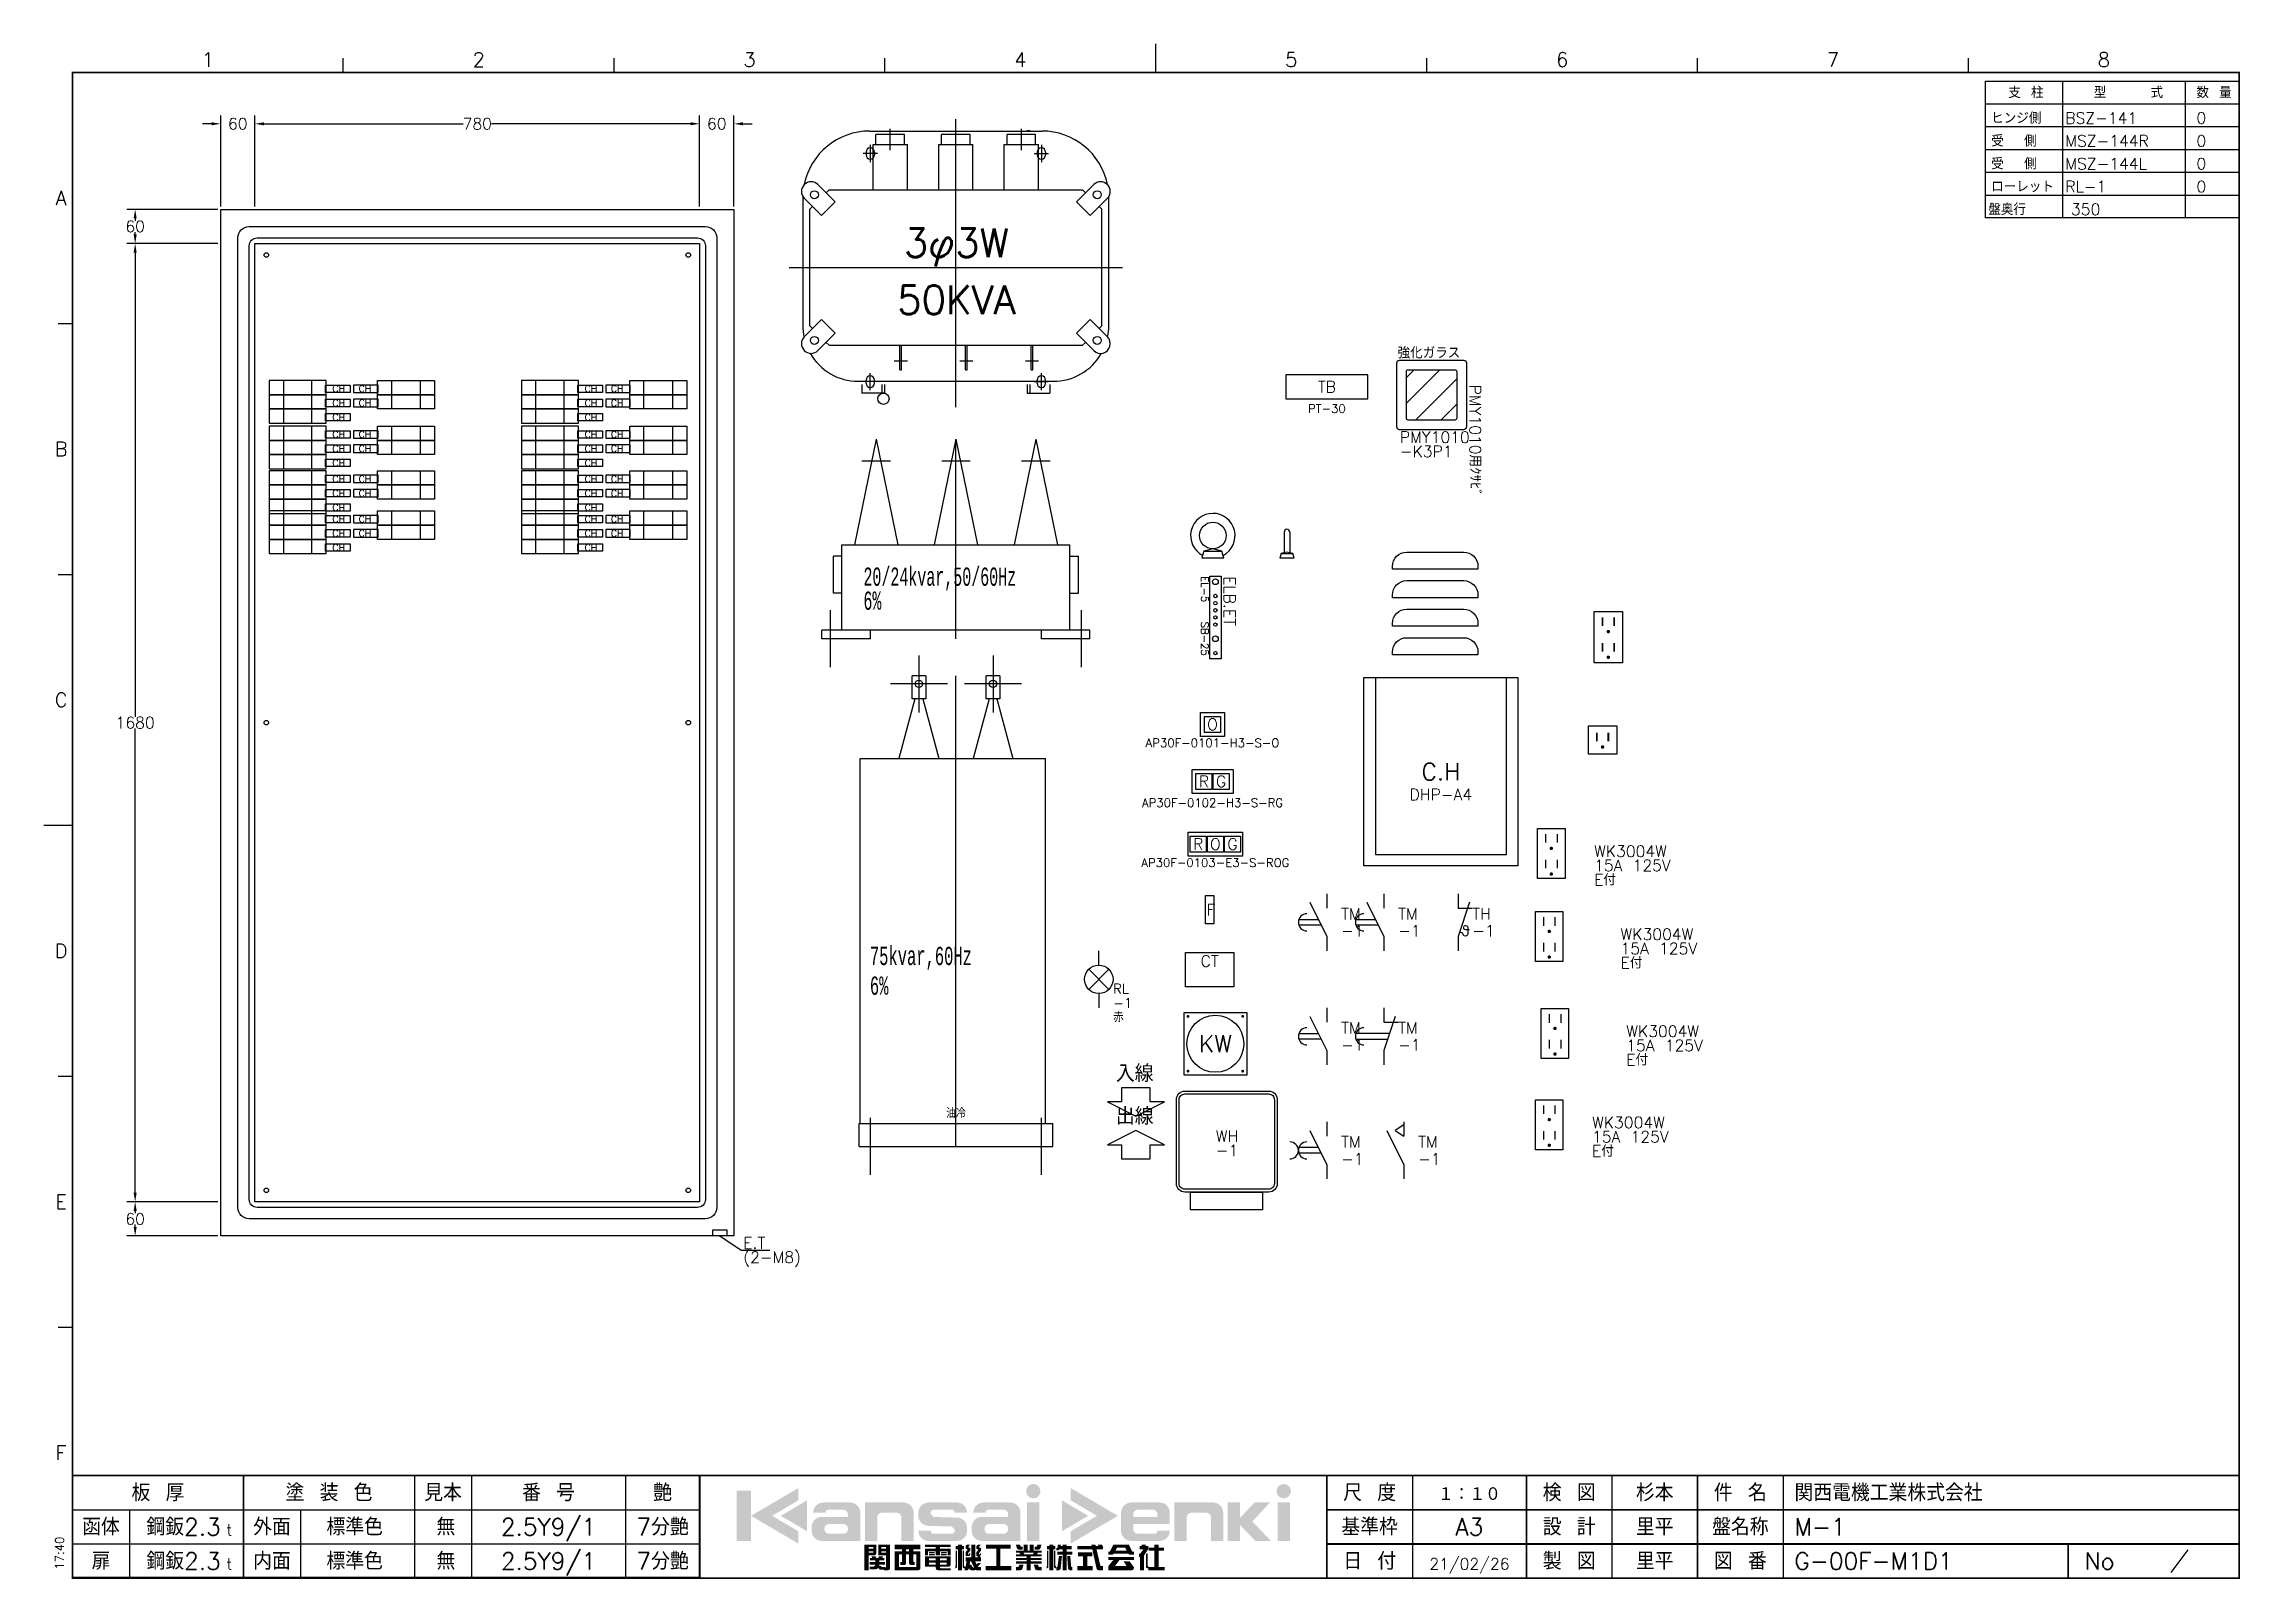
# Model space of a CAD drawing. Extents: x 150 to 4002, y -2 to 2690.
import ezdxf
from ezdxf.enums import TextEntityAlignment as Align
from ezdxf.lldxf.tags import DXFTag

# ---------------------------------------------------------------- set-up
doc = ezdxf.new("R2010")
doc.units = 0
doc.header["$LTSCALE"] = 55
for name, color, linetype in [('10', 7, 'Continuous'), ('12', 7, 'Continuous'), ('16', 7, 'Continuous'), ('17', 7, 'Continuous'), ('S1', 4, 'Continuous'), ('SHEET', 4, 'Continuous'), ('ZOKU1', 3, 'Continuous')]:
    doc.layers.add(name, color=color, linetype=linetype)
doc.styles.add('H2', font='TXT', dxfattribs={"height": 20, "bigfont": 'BIGFONT'})
doc.styles.add('M0', font='TXT', dxfattribs={"bigfont": 'BIGFONT'})
doc.styles.get("Standard").update_dxf_attribs({"font": 'TXT', "height": 40, "bigfont": 'BIGFONT'})
doc.styles.add('STANDARD1', font='MONOTXT', dxfattribs={"bigfont": 'BIGFONT'})
tags = doc.linetypes.add('CENTERX2', pattern=[4, 2.5, -0.5, 0.5, -0.5]).pattern_tags.tags
tags[10:11] = [DXFTag(74, 4), DXFTag(75, 0), DXFTag(340, '0'), DXFTag(46, 1.0), DXFTag(50, 0.0), DXFTag(44, 0.0), DXFTag(45, 0.0)]
tags[8:9] = [DXFTag(74, 4), DXFTag(75, 0), DXFTag(340, '0'), DXFTag(46, 1.0), DXFTag(50, 0.0), DXFTag(44, 0.0), DXFTag(45, 0.0)]
tags[6:7] = [DXFTag(74, 4), DXFTag(75, 0), DXFTag(340, '0'), DXFTag(46, 1.0), DXFTag(50, 0.0), DXFTag(44, 0.0), DXFTag(45, 0.0)]
tags[4:5] = [DXFTag(74, 4), DXFTag(75, 0), DXFTag(340, '0'), DXFTag(46, 1.0), DXFTag(50, 0.0), DXFTag(44, 0.0), DXFTag(45, 0.0)]
tags = doc.linetypes.add('DASHDOT', pattern=[25.4, 12.7, -6.35, 0, -6.35]).pattern_tags.tags
tags[10:11] = [DXFTag(74, 4), DXFTag(75, 0), DXFTag(340, '0'), DXFTag(46, 1.0), DXFTag(50, 0.0), DXFTag(44, 0.0), DXFTag(45, 0.0)]
tags[8:9] = [DXFTag(74, 4), DXFTag(75, 0), DXFTag(340, '0'), DXFTag(46, 1.0), DXFTag(50, 0.0), DXFTag(44, 0.0), DXFTag(45, 0.0)]
tags[6:7] = [DXFTag(74, 4), DXFTag(75, 0), DXFTag(340, '0'), DXFTag(46, 1.0), DXFTag(50, 0.0), DXFTag(44, 0.0), DXFTag(45, 0.0)]
tags[4:5] = [DXFTag(74, 4), DXFTag(75, 0), DXFTag(340, '0'), DXFTag(46, 1.0), DXFTag(50, 0.0), DXFTag(44, 0.0), DXFTag(45, 0.0)]
tags = doc.linetypes.add('DASHED', pattern=[0.4, 0.2, -0.2]).pattern_tags.tags
tags[6:7] = [DXFTag(74, 4), DXFTag(75, 0), DXFTag(340, '0'), DXFTag(46, 1.0), DXFTag(50, 0.0), DXFTag(44, 0.0), DXFTag(45, 0.0)]
tags[4:5] = [DXFTag(74, 4), DXFTag(75, 0), DXFTag(340, '0'), DXFTag(46, 1.0), DXFTag(50, 0.0), DXFTag(44, 0.0), DXFTag(45, 0.0)]
doc.dimstyles.get("Standard").update_dxf_attribs({"dimscale": 80, "dimtxt": 0.25, "dimasz": 0.2, "dimexe": 0.18, "dimexo": 0.0625, "dimgap": 0, "dimtad": 0, "dimtih": 1, "dimtoh": 1, "dimdec": 0, "dimzin": 0, "dimdsep": 46, "dimtxsty": 'Standard', "dimcen": 0.09, "dimclrt": 2, "dimadec": 0, "dimazin": 0, "dimtfac": 1, "dimtdec": 0, "dimtofl": 0, "dimtmove": 2, "dimatfit": 3, "dimfxl": 1, "dimtolj": 1, "dimtzin": 0, "dimarcsym": 0})

msp = doc.modelspace()

# ---------------------------------------------------------------- texts
at = {"layer": 'S1', "color": 2, "linetype": 'Continuous', "style": 'M0'}
for s, p in [('TB', (2400, 2089)), ('O', (2199.4427, 1497.0236)), ('R', (2184.4427, 1397.0236)), ('G', (2214.4427, 1397.0236)), ('R', (2174.4427, 1287.0236)), ('O', (2204.4427, 1287.0236)), ('G', (2234.4427, 1287.0236))]:
    msp.add_text(s, height=20, dxfattribs=at).set_placement(p, align=Align.MIDDLE)
msp.add_text('PT-30', height=15, dxfattribs=at).set_placement((2400, 2043), align=Align.CENTER)

# ---------------------------------------------------------------- blocks, each defined once
blk = doc.blocks.new('A3W')
at = {"layer": 'SHEET', "color": 3, "linetype": 'Continuous', "style": 'M0'}
for tag, height, p in [('ZW7', 25, (2650, 135)), ('ZW4', 30, (2975, 135)), ('ZW8', 30, (2650, 75)), ('ZW5', 30, (2975, 75)), ('ZW6', 30, (2975, 15)), ('ZW9', 20, (2650, 15))]:
    blk.add_attdef(tag, text='', height=height, dxfattribs=at).set_placement(p, align=Align.CENTER)
for tag, p, height in [('ZW1', (3220, 135), 30), ('ZW2', (3220, 75), 30), ('ZW3', (3220, 15), 30), ('ZW10', (3815, 15), 25), ('ZW11', (3915, 15), 25)]:
    blk.add_attdef(tag, p, '', height=height, dxfattribs=at)
blk.add_attdef('ZW12', (185, 15), '', height=15, rotation=90, dxfattribs=at)
blk = doc.blocks.new('KD-ROGO')
at = {"layer": 'SHEET', "linetype": 'Continuous'}
h = blk.add_hatch(color=171, dxfattribs=at)
h.paths.add_polyline_path([(27, 138), (27, 63), (51, 63), (51, 138)])
edge = h.paths.add_edge_path()
edge.add_arc((39, 160), 14, 0, 360)
h = blk.add_hatch(color=171, dxfattribs=at)
h.paths.add_polyline_path([(515, 138), (515, 63), (539, 63), (539, 138)])
edge = h.paths.add_edge_path()
edge.add_arc((527, 160), 14, 0, 360)
for color, points in [(171, [(-539, 161), (-511, 161), (-511, 63), (-539, 63)]), (171, [(-419, 166), (-419, 142), (-470, 112), (-419, 82), (-419, 58), (-511, 112)]), (171, [(112, 166), (112, 142), (163, 112), (112, 82), (112, 58), (204, 112)]), (171, [(418, 138), (442, 138), (442, 108), (470, 138), (500, 138), (466, 101), (502, 63), (472, 63), (442, 94), (442, 63), (418, 63)]), (40, [(-172, 56), (-122, 56), (-122, 51), (-143, 51), (-143, 48), (-122, 48), (-122, 35), (-128, 35), (-128, 43), (-143, 43), (-143, 35), (-151, 35), (-151, 43), (-166, 43), (-166, 35), (-172, 35), (-172, 48), (-151, 48), (-151, 51), (-172, 51)]), (40, [(-108, 56), (-100, 56), (-100, 53), (-96, 53), (-96, 47), (-100, 47), (-100, 6), (-108, 6), (-108, 47), (-112, 47), (-112, 53), (-108, 53)]), (40, [(-5, 56), (-5, 48), (-25, 48), (-25, 14), (-4, 14), (-4, 6), (-54, 6), (-54, 14), (-33, 14), (-33, 48), (-53, 48), (-53, 56)]), (40, [(70, 56), (78, 56), (78, 53), (82, 53), (82, 47), (78, 47), (78, 6), (70, 6), (70, 47), (66, 47), (66, 53), (70, 53)]), (40, [(96, 56), (104, 56), (104, 53), (114, 53), (114, 47), (104, 47), (104, 42), (115, 42), (115, 36), (104, 36), (104, 6), (96, 6), (96, 36), (86, 36), (86, 42), (96, 42), (96, 47), (87, 47), (87, 53), (96, 53)]), (40, [(125, 53), (166, 53), (165, 56), (173, 56), (174, 53), (175, 53), (175, 47), (125, 47)]), (40, [(194, 44), (226, 44), (226, 38), (194, 38)]), (40, [(250, 56), (258, 56), (258, 53), (263, 53), (263, 47), (255, 35), (255, 6), (247, 6), (247, 32), (245, 32), (245, 38), (247, 38), (254, 47), (246, 47), (246, 53), (250, 53)]), (40, [(275, 56), (283, 56), (283, 50), (294, 50), (294, 44), (283, 44), (283, 12), (295, 12), (295, 6), (263, 6), (263, 12), (275, 12), (275, 44), (264, 44), (264, 50), (275, 50)]), (40, [(-276, 33), (-275, 30), (-279, 30), (-279, 25), (-269, 25), (-269, 22), (-280, 22), (-280, 17), (-269, 17, -0.414214), (-273, 13), (-280, 13), (-280, 8), (-269, 8, 0.414214), (-261, 16), (-261, 17), (-250, 17), (-250, 22), (-261, 22), (-261, 25), (-251, 25), (-251, 30), (-255, 30), (-254, 33), (-262, 33), (-263, 30), (-267, 30), (-268, 33)]), (40, [(-265, 14), (-262.2, 9, 0.269143), (-258.7, 7), (-250, 7), (-250, 12), (-255, 12, -0.414214), (-257, 14)]), (40, [(-63, 20), (-75, 6), (-81, 6), (-69, 20)]), (40, [(-70, 34), (-65, 34), (-64, 31), (-69, 31)]), (40, [(154, 41), (154, 33), (144, 33), (144, 14), (155, 14), (155, 6), (125, 6), (125, 14), (136, 14), (136, 33), (126, 33), (126, 41)])]:
    blk.add_hatch(color=color, dxfattribs=at).paths.add_polyline_path(points)
h = blk.add_hatch(color=171, dxfattribs=at)
edge = h.paths.add_edge_path()
edge.add_arc((-370, 118), 20, 90, 180, ccw=False)
edge.add_line((-370, 138), (-318, 138))
edge.add_arc((-318, 118), 20, 0, 90, ccw=False)
edge.add_line((-298, 118), (-298, 63))
edge.add_line((-298, 63), (-373, 63))
edge.add_arc((-373, 83), 20, 180, 270, ccw=False)
edge.add_line((-393, 83), (-393, 90))
edge.add_arc((-373, 90), 20, 90, 180, ccw=False)
edge.add_line((-373, 110), (-322, 110))
edge.add_line((-322, 110), (-322, 114))
edge.add_arc((-332, 114), 10, 0, 90)
edge.add_line((-332, 124), (-360, 124))
edge.add_arc((-360, 118), 6, 90, 180)
edge.add_line((-366, 118), (-390, 118))
edge = h.paths.add_edge_path(flags=16)
edge.add_line((-368, 87), (-368, 86))
edge.add_arc((-359, 86), 9, 180, 270)
edge.add_line((-359, 77), (-331, 77))
edge.add_arc((-331, 86), 9, 270, 360)
edge.add_line((-322, 86), (-322, 87))
edge.add_arc((-331, 87), 9, 0, 90)
edge.add_line((-331, 96), (-359, 96))
edge.add_arc((-359, 87), 9, 90, 180)
h = blk.add_hatch(color=171, dxfattribs=at)
edge = h.paths.add_edge_path()
edge.add_line((-289, 138), (-214, 138))
edge.add_arc((-214, 118), 20, 0, 90, ccw=False)
edge.add_line((-194, 118), (-194, 63))
edge.add_line((-194, 63), (-218, 63))
edge.add_line((-218, 63), (-218, 109))
edge.add_arc((-227, 109), 9, 0, 90)
edge.add_line((-227, 118), (-256, 118))
edge.add_arc((-256, 109), 9, 90, 180)
edge.add_line((-265, 109), (-265, 63))
edge.add_line((-265, 63), (-289, 63))
edge.add_line((-289, 63), (-289, 138))
h = blk.add_hatch(color=171, dxfattribs=at)
edge = h.paths.add_edge_path()
edge.add_line((-110, 138), (-165, 138))
edge.add_arc((-165, 118), 20, 90, 180)
edge.add_line((-185, 118), (-185, 112.4))
edge.add_arc((-165, 112.4), 20, 180, 268.3865)
edge.add_line((-165.6, 92.5), (-119.8, 91.2))
edge.add_arc((-120, 85.2), 6, 0, 88.3865, ccw=False)
edge.add_line((-114, 85.2), (-114, 83))
edge.add_arc((-120, 83), 6, 270, 360, ccw=False)
edge.add_line((-120, 77), (-155, 77))
edge.add_arc((-155, 83), 6, 180, 270, ccw=False)
edge.add_line((-161, 83), (-185, 83))
edge.add_arc((-165, 83), 20, 180, 270)
edge.add_line((-165, 63), (-110, 63))
edge.add_arc((-110, 83), 20, 270, 360)
edge.add_line((-90, 83), (-90, 88.6))
edge.add_arc((-110, 88.6), 20, 0, 88.3865)
edge.add_line((-109.4, 108.5), (-155.2, 109.8))
edge.add_arc((-155, 115.8), 6, 180, 268.3865, ccw=False)
edge.add_line((-161, 115.8), (-161, 118))
edge.add_arc((-155, 118), 6, 90, 180, ccw=False)
edge.add_line((-155, 124), (-120, 124))
edge.add_arc((-120, 118), 6, 0, 90, ccw=False)
edge.add_line((-114, 118), (-90, 118))
edge.add_arc((-110, 118), 20, 0, 90)
h = blk.add_hatch(color=171, dxfattribs=at)
edge = h.paths.add_edge_path()
edge.add_arc((-58, 118), 20, 90, 180, ccw=False)
edge.add_line((-58, 138), (-6, 138))
edge.add_arc((-6, 118), 20, 0, 90, ccw=False)
edge.add_line((14, 118), (14, 63))
edge.add_line((14, 63), (-61, 63))
edge.add_arc((-61, 83), 20, 180, 270, ccw=False)
edge.add_line((-81, 83), (-81, 90))
edge.add_arc((-61, 90), 20, 90, 180, ccw=False)
edge.add_line((-61, 110), (-10, 110))
edge.add_line((-10, 110), (-10, 115))
edge.add_arc((-19, 115), 9, 0, 90)
edge.add_line((-19, 124), (-48, 124))
edge.add_arc((-48, 118), 6, 90, 180)
edge.add_line((-54, 118), (-78, 118))
edge = h.paths.add_edge_path(flags=16)
edge.add_line((-56, 87), (-56, 86))
edge.add_arc((-47, 86), 9, 180, 270)
edge.add_line((-47, 77), (-19, 77))
edge.add_arc((-19, 86), 9, 270, 360)
edge.add_line((-10, 86), (-10, 87))
edge.add_arc((-19, 87), 9, 0, 90)
edge.add_line((-19, 96), (-47, 96))
edge.add_arc((-47, 87), 9, 90, 180)
h = blk.add_hatch(color=171, dxfattribs=at)
edge = h.paths.add_edge_path()
edge.add_arc((285, 83), 20, 270, 360, ccw=False)
edge.add_line((285, 63), (230, 63))
edge.add_arc((230, 83), 20, 180, 270, ccw=False)
edge.add_line((210, 83), (210, 118))
edge.add_arc((230, 118), 20, 90, 180, ccw=False)
edge.add_line((230, 138), (285, 138))
edge.add_arc((285, 118), 20, 0, 90, ccw=False)
edge.add_line((305, 118), (305, 96))
edge.add_line((305, 96), (234, 96))
edge.add_line((234, 96), (234, 86))
edge.add_arc((243, 86), 9, 180, 270)
edge.add_line((243, 77), (275, 77))
edge.add_arc((275, 83), 6, 270, 360)
edge.add_line((281, 83), (305, 83))
edge = h.paths.add_edge_path(flags=16)
edge.add_line((281, 110), (281, 115))
edge.add_arc((272, 115), 9, 0, 90)
edge.add_line((272, 124), (243, 124))
edge.add_arc((243, 115), 9, 90, 180)
edge.add_line((234, 115), (234, 110))
edge.add_line((234, 110), (281, 110))
h = blk.add_hatch(color=171, dxfattribs=at)
edge = h.paths.add_edge_path()
edge.add_line((314, 138), (389, 138))
edge.add_arc((389, 118), 20, 0, 90, ccw=False)
edge.add_line((409, 118), (409, 63))
edge.add_line((409, 63), (385, 63))
edge.add_line((385, 63), (385, 109))
edge.add_arc((376, 109), 9, 0, 90)
edge.add_line((376, 118), (347, 118))
edge.add_arc((347, 109), 9, 90, 180)
edge.add_line((338, 109), (338, 63))
edge.add_line((338, 63), (314, 63))
edge.add_line((314, 63), (314, 138))
h = blk.add_hatch(color=40, dxfattribs=at)
h.paths.add_polyline_path([(-273, 51), (-273, 48), (-282, 48), (-282, 51)], flags=16)
h.paths.add_polyline_path([(-273, 43), (-273, 40), (-282, 40), (-282, 43)], flags=16)
edge = h.paths.add_edge_path()
edge.add_line((-290, 56), (-290, 6))
edge.add_line((-290, 6), (-282, 6))
edge.add_line((-282, 6), (-282, 35))
edge.add_line((-282, 35), (-271, 35))
edge.add_arc((-271, 39), 4, 270, 360)
edge.add_line((-267, 39), (-267, 56))
edge.add_line((-267, 56), (-290, 56))
h = blk.add_hatch(color=40, dxfattribs=at)
h.paths.add_polyline_path([(-257, 43), (-257, 40), (-248, 40), (-248, 43)], flags=16)
h.paths.add_polyline_path([(-257, 51), (-257, 48), (-248, 48), (-248, 51)], flags=16)
edge = h.paths.add_edge_path()
edge.add_line((-240, 56), (-240, 10))
edge.add_arc((-244, 10), 4, 270, 360, ccw=False)
edge.add_line((-244, 6), (-252, 6))
edge.add_line((-252, 6), (-252, 11))
edge.add_line((-252, 11), (-250, 11))
edge.add_arc((-250, 13), 2, 270, 360)
edge.add_line((-248, 13), (-248, 35))
edge.add_line((-248, 35), (-263, 35))
edge.add_line((-263, 35), (-263, 56))
edge.add_line((-263, 56), (-240, 56))
h = blk.add_hatch(color=40, dxfattribs=at)
edge = h.paths.add_edge_path(flags=16)
edge.add_line((-217, 37), (-217, 22))
edge.add_line((-217, 22), (-220, 22))
edge.add_line((-220, 22), (-220, 16))
edge.add_line((-220, 16), (-213, 16))
edge.add_arc((-213, 20), 4, 270, 360)
edge.add_line((-209, 20), (-209, 37))
edge.add_line((-209, 37), (-203, 37))
edge.add_line((-203, 37), (-203, 20))
edge.add_arc((-199, 20), 4, 180, 270)
edge.add_line((-199, 16), (-192, 16))
edge.add_line((-192, 16), (-192, 22))
edge.add_line((-192, 22), (-193, 22))
edge.add_arc((-193, 24), 2, 180, 270, ccw=False)
edge.add_line((-195, 24), (-195, 37))
edge.add_line((-195, 37), (-189, 37))
edge.add_line((-189, 37), (-189, 12))
edge.add_line((-189, 12), (-223, 12))
edge.add_line((-223, 12), (-223, 37))
edge.add_line((-223, 37), (-217, 37))
edge = h.paths.add_edge_path()
edge.add_line((-231, 56), (-181, 56))
edge.add_line((-181, 56), (-181, 47))
edge.add_line((-181, 47), (-195, 47))
edge.add_line((-195, 47), (-195, 43))
edge.add_line((-195, 43), (-181, 43))
edge.add_line((-181, 43), (-181, 10))
edge.add_arc((-185, 10), 4, 270, 360, ccw=False)
edge.add_line((-185, 6), (-231, 6))
edge.add_line((-231, 6), (-231, 43))
edge.add_line((-231, 43), (-217, 43))
edge.add_line((-217, 43), (-217, 47))
edge.add_line((-217, 47), (-231, 47))
edge.add_line((-231, 47), (-231, 56))
h.paths.add_polyline_path([(-209, 47), (-203, 47), (-203, 43), (-209, 43)], flags=17)
h = blk.add_hatch(color=40, dxfattribs=at)
edge = h.paths.add_edge_path()
edge.add_line((-112, 44), (-112, 15))
edge.add_arc((-113, 15), 1, 270, 360, ccw=False)
edge.add_line((-113, 14), (-113, 10))
edge.add_line((-113, 10), (-111.5, 10))
edge.add_arc((-111.5, 12), 2, 270, 360)
edge.add_line((-109.5, 12), (-109.5, 44))
edge.add_line((-109.5, 44), (-112, 44))
h = blk.add_hatch(color=40, dxfattribs=at)
edge = h.paths.add_edge_path()
edge.add_line((-96, 44), (-96, 15))
edge.add_arc((-95, 15), 1, 180, 270)
edge.add_line((-95, 14), (-95, 10))
edge.add_line((-95, 10), (-96.5, 10))
edge.add_arc((-96.5, 12), 2, 180, 270, ccw=False)
edge.add_line((-98.5, 12), (-98.5, 44))
edge.add_line((-98.5, 44), (-96, 44))
h = blk.add_hatch(color=40, dxfattribs=at)
edge = h.paths.add_edge_path()
edge.add_line((-74, 56), (-74, 31))
edge.add_line((-74, 31), (-63, 31))
edge.add_line((-63, 31), (-63, 23))
edge.add_line((-63, 23), (-74, 23))
edge.add_line((-74, 23), (-69.5, 13.2))
edge.add_arc((-67.7, 14), 2, 204.444, 270)
edge.add_line((-67.7, 12), (-63, 12))
edge.add_line((-63, 12), (-63, 6))
edge.add_line((-63, 6), (-71.5, 6))
edge.add_arc((-71.5, 10), 4, 205.2011, 270, ccw=False)
edge.add_line((-75.1, 8.3), (-82, 23))
edge.add_line((-82, 23), (-84, 23))
edge.add_line((-84, 23), (-86.4, 9.3))
edge.add_arc((-90.4, 10), 4, 270, 349.992, ccw=False)
edge.add_line((-90.4, 6), (-95, 6))
edge.add_line((-95, 6), (-95, 12))
edge.add_line((-95, 12), (-94.7, 12))
edge.add_arc((-94.7, 14), 2, 270, 349.6952)
edge.add_line((-92.7, 13.6), (-91, 23))
edge.add_line((-91, 23), (-93, 23))
edge.add_line((-93, 23), (-93, 31))
edge.add_line((-93, 31), (-82, 31))
edge.add_line((-82, 31), (-82, 56))
edge.add_line((-82, 56), (-74, 56))
h = blk.add_hatch(color=40, dxfattribs=at)
edge = h.paths.add_edge_path()
edge.add_line((-90, 56), (-93, 53))
edge.add_line((-93, 53), (-93, 48))
edge.add_line((-93, 48), (-89, 46))
edge.add_line((-89, 46), (-93, 41))
edge.add_line((-93, 41), (-93, 34))
edge.add_line((-93, 34), (-86, 34))
edge.add_arc((-86, 36), 2, 270, 360)
edge.add_line((-84, 36), (-84, 39))
edge.add_line((-84, 39), (-86, 39))
edge.add_line((-86, 39), (-86, 37))
edge.add_line((-86, 37), (-88, 37))
edge.add_line((-88, 37), (-88, 39))
edge.add_line((-88, 39), (-84, 44))
edge.add_line((-84, 44), (-84, 49))
edge.add_line((-84, 49), (-88, 51))
edge.add_line((-88, 51), (-84, 56))
edge.add_line((-84, 56), (-90, 56))
h = blk.add_hatch(color=40, dxfattribs=at)
edge = h.paths.add_edge_path()
edge.add_line((-69, 56), (-72, 53))
edge.add_line((-72, 53), (-72, 48))
edge.add_line((-72, 48), (-68, 46))
edge.add_line((-68, 46), (-72, 41))
edge.add_line((-72, 41), (-72, 34))
edge.add_line((-72, 34), (-65, 34))
edge.add_arc((-65, 36), 2, 270, 360)
edge.add_line((-63, 36), (-63, 39))
edge.add_line((-63, 39), (-65, 39))
edge.add_line((-65, 39), (-65, 37))
edge.add_line((-65, 37), (-67, 37))
edge.add_line((-67, 37), (-67, 39))
edge.add_line((-67, 39), (-63, 44))
edge.add_line((-63, 44), (-63, 49))
edge.add_line((-63, 49), (-67, 51))
edge.add_line((-67, 51), (-63, 56))
edge.add_line((-63, 56), (-69, 56))
h = blk.add_hatch(color=40, dxfattribs=at)
h.paths.add_polyline_path([(20, 40), (40, 40), (38, 37), (22, 37)], flags=17)
h.paths.add_polyline_path([(32, 56), (40, 56), (40, 44), (55, 44), (55, 40), (48, 40), (46, 37), (55, 37), (55, 33), (34, 33), (34, 30), (55, 30), (55, 26), (34, 26), (34, 23), (55, 23), (55, 19), (34, 19), (34, 6), (26, 6), (26, 19), (5, 19), (5, 23), (26, 23), (26, 26), (5, 26), (5, 30), (26, 30), (26, 33), (5, 33), (5, 37), (14, 37), (12, 40), (5, 40), (5, 44), (20, 44), (20, 56), (28, 56), (28, 44), (32, 44)])
h = blk.add_hatch(color=40, dxfattribs=at)
edge = h.paths.add_edge_path()
edge.add_line((5, 56), (7.1, 48.9))
edge.add_arc((11, 50), 4, 196.6992, 270)
edge.add_line((11, 46), (18, 46))
edge.add_line((18, 46), (18, 52))
edge.add_line((18, 52), (15.6, 52))
edge.add_arc((15.6, 54), 2, 194.0362, 270, ccw=False)
edge.add_line((13.6, 53.5), (13, 56))
edge.add_line((13, 56), (5, 56))
h = blk.add_hatch(color=40, dxfattribs=at)
edge = h.paths.add_edge_path()
edge.add_line((55, 56), (52.9, 48.9))
edge.add_arc((49, 50), 4, 270, 343.3008, ccw=False)
edge.add_line((49, 46), (42, 46))
edge.add_line((42, 46), (42, 52))
edge.add_line((42, 52), (44.4, 52))
edge.add_arc((44.4, 54), 2, 270, 345.9638)
edge.add_line((46.4, 53.5), (47, 56))
edge.add_line((47, 56), (55, 56))
h = blk.add_hatch(color=40, dxfattribs=at)
edge = h.paths.add_edge_path()
edge.add_line((66, 44), (66, 15))
edge.add_arc((65, 15), 1, 270, 360, ccw=False)
edge.add_line((65, 14), (65, 10))
edge.add_line((65, 10), (66.5, 10))
edge.add_arc((66.5, 12), 2, 270, 360)
edge.add_line((68.5, 12), (68.5, 44))
edge.add_line((68.5, 44), (66, 44))
h = blk.add_hatch(color=40, dxfattribs=at)
edge = h.paths.add_edge_path()
edge.add_line((82, 44), (82, 15))
edge.add_arc((83, 15), 1, 180, 270)
edge.add_line((83, 14), (83, 10))
edge.add_line((83, 10), (81.5, 10))
edge.add_arc((81.5, 12), 2, 180, 270, ccw=False)
edge.add_line((79.5, 12), (79.5, 44))
edge.add_line((79.5, 44), (82, 44))
h = blk.add_hatch(color=40, dxfattribs=at)
edge = h.paths.add_edge_path()
edge.add_line((87, 56), (93, 56))
edge.add_line((93, 56), (91.6, 48.3))
edge.add_arc((87.7, 49), 4, 270, 349.6952, ccw=False)
edge.add_line((87.7, 45), (84, 45))
edge.add_line((84, 45), (84, 49))
edge.add_line((84, 49), (84.3, 49))
edge.add_arc((84.3, 51), 2, 270, 351.8699)
edge.add_line((86.2, 50.7), (87, 56))
h = blk.add_hatch(color=40, dxfattribs=at)
edge = h.paths.add_edge_path()
edge.add_line((152, 56), (160, 56))
edge.add_line((160, 56), (169.6, 15.5))
edge.add_arc((171.6, 16), 2, 193.3925, 270)
edge.add_line((171.6, 14), (175, 14))
edge.add_line((175, 14), (175, 6))
edge.add_line((175, 6), (166.2, 6))
edge.add_arc((166.2, 10), 4, 192.4074, 270, ccw=False)
edge.add_line((162.3, 9.1), (152, 56))
h = blk.add_hatch(color=40, dxfattribs=at)
edge = h.paths.add_edge_path()
edge.add_line((195, 56), (225, 56))
edge.add_line((225, 56), (231.4, 43.1))
edge.add_arc((233.2, 44), 2, 206.5651, 270)
edge.add_line((233.2, 42), (235, 42))
edge.add_line((235, 42), (235, 36))
edge.add_line((235, 36), (227.5, 36))
edge.add_arc((227.5, 40), 4, 206.5651, 270, ccw=False)
edge.add_line((223.9, 38.2), (218, 50))
edge.add_line((218, 50), (202, 50))
edge.add_line((202, 50), (196.1, 38.2))
edge.add_arc((192.5, 40), 4, 270, 333.4349, ccw=False)
edge.add_line((192.5, 36), (185, 36))
edge.add_line((185, 36), (185, 42))
edge.add_line((185, 42), (186.8, 42))
edge.add_arc((186.8, 44), 2, 270, 333.4349)
edge.add_line((188.6, 43.1), (195, 56))
h = blk.add_hatch(color=40, dxfattribs=at)
h.paths.add_polyline_path([(-164, 17), (-164, 21), (-151, 21), (-151, 17)], flags=16)
h.paths.add_polyline_path([(-130, 17), (-130, 21), (-143, 21), (-143, 17)], flags=16)
edge = h.paths.add_edge_path()
edge.add_line((-172, 33), (-122, 33))
edge.add_line((-122, 33), (-122, 17))
edge.add_arc((-126, 17), 4, 270, 360, ccw=False)
edge.add_line((-126, 13), (-143, 13))
edge.add_line((-143, 13), (-143, 12))
edge.add_arc((-141, 12), 2, 180, 270)
edge.add_line((-141, 10), (-122, 10))
edge.add_line((-122, 10), (-122, 6))
edge.add_line((-122, 6), (-147, 6))
edge.add_arc((-147, 10), 4, 180, 270, ccw=False)
edge.add_line((-151, 10), (-151, 13))
edge.add_line((-151, 13), (-172, 13))
edge.add_line((-172, 13), (-172, 33))
h.paths.add_polyline_path([(-164, 29), (-164, 25), (-151, 25), (-151, 29)], flags=16)
h.paths.add_polyline_path([(-130, 29), (-130, 25), (-143, 25), (-143, 29)], flags=16)
h = blk.add_hatch(color=40, dxfattribs=at)
h.paths.add_polyline_path([(-153, 41.5), (-153, 39), (-164, 39), (-164, 41.5)])
h.paths.add_polyline_path([(-153, 37.5), (-153, 35), (-164, 35), (-164, 37.5)])
h = blk.add_hatch(color=40, dxfattribs=at)
h.paths.add_polyline_path([(-141, 41.5), (-141, 39), (-130, 39), (-130, 41.5)])
h.paths.add_polyline_path([(-141, 37.5), (-141, 35), (-130, 35), (-130, 37.5)])
h = blk.add_hatch(color=40, dxfattribs=at)
edge = h.paths.add_edge_path()
edge.add_line((-88, 17), (-82, 17))
edge.add_line((-82, 17), (-80.5, 13.3))
edge.add_arc((-78.6, 14), 2, 201.8014, 270)
edge.add_line((-78.6, 12), (-78, 12))
edge.add_line((-78, 12), (-78, 6))
edge.add_line((-78, 6), (-81.9, 6))
edge.add_arc((-81.9, 10), 4, 195.2551, 270, ccw=False)
edge.add_line((-85.8, 8.9), (-88, 17))
h = blk.add_hatch(color=40, dxfattribs=at)
edge = h.paths.add_edge_path()
edge.add_line((20, 17), (12, 17))
edge.add_line((12, 17), (10.5, 13.3))
edge.add_arc((8.6, 14), 2, 270, 338.1986, ccw=False)
edge.add_line((8.6, 12), (5, 12))
edge.add_line((5, 12), (5, 6))
edge.add_line((5, 6), (13.9, 6))
edge.add_arc((13.9, 10), 4, 270, 344.7449)
edge.add_line((17.8, 8.9), (20, 17))
h = blk.add_hatch(color=40, dxfattribs=at)
edge = h.paths.add_edge_path()
edge.add_line((40, 17), (48, 17))
edge.add_line((48, 17), (49.5, 13.3))
edge.add_arc((51.4, 14), 2, 201.8014, 270)
edge.add_line((51.4, 12), (55, 12))
edge.add_line((55, 12), (55, 6))
edge.add_line((55, 6), (46.1, 6))
edge.add_arc((46.1, 10), 4, 195.2551, 270, ccw=False)
edge.add_line((42.2, 8.9), (40, 17))
h = blk.add_hatch(color=40, dxfattribs=at)
edge = h.paths.add_edge_path()
edge.add_line((89, 34), (95, 34))
edge.add_line((95, 34), (92.4, 9.6))
edge.add_arc((88.4, 10), 4, 270, 353.8845, ccw=False)
edge.add_line((88.4, 6), (84, 6))
edge.add_line((84, 6), (84, 12))
edge.add_line((84, 12), (84.3, 12))
edge.add_arc((84.3, 14), 2, 270, 352.2348)
edge.add_line((86.2, 13.7), (89, 34))
h = blk.add_hatch(color=40, dxfattribs=at)
edge = h.paths.add_edge_path()
edge.add_line((111, 34), (105, 34))
edge.add_line((105, 34), (106.7, 9.7))
edge.add_arc((110.7, 10), 4, 184.0856, 270)
edge.add_line((110.7, 6), (115, 6))
edge.add_line((115, 6), (115, 12))
edge.add_line((115, 12), (114.8, 12))
edge.add_arc((114.8, 14), 2, 185.1944, 270, ccw=False)
edge.add_line((112.8, 13.8), (111, 34))
h = blk.add_hatch(color=40, dxfattribs=at)
edge = h.paths.add_edge_path()
edge.add_line((185, 32), (235, 32))
edge.add_line((235, 32), (235, 26))
edge.add_line((235, 26), (207, 26))
edge.add_line((207, 26), (198, 14))
edge.add_line((198, 14), (219.1, 14))
edge.add_arc((219.1, 15), 1, 270, 393.6901)
edge.add_line((220, 15.6), (215, 23))
edge.add_line((215, 23), (227, 23))
edge.add_line((227, 23), (235, 12))
edge.add_line((235, 12), (235, 10))
edge.add_arc((231, 10), 4, 270, 360, ccw=False)
edge.add_line((231, 6), (185, 6))
edge.add_line((185, 6), (185, 14))
edge.add_line((185, 14), (195, 26))
edge.add_line((195, 26), (185, 26))
edge.add_line((185, 26), (185, 32))
h = blk.add_hatch(color=40, dxfattribs=at)
edge = h.paths.add_edge_path()
edge.add_line((262, 38), (262, 15))
edge.add_arc((263, 15), 1, 180, 270)
edge.add_line((263, 14), (263, 10))
edge.add_line((263, 10), (260.5, 10))
edge.add_arc((260.5, 12), 2, 180, 270, ccw=False)
edge.add_line((258.5, 12), (258.5, 38))
edge.add_line((258.5, 38), (262, 38))
at = {"layer": 'SHEET', "color": 1, "linetype": 'Continuous'}
for points in [[(-402, 142), (-402, 82), (-453, 112)], [(95, 142), (95, 82), (146, 112)]]:
    blk.add_solid(points, dxfattribs=at)
blk = doc.blocks.new('A3B')
at = {"layer": 'SHEET', "linetype": 'Continuous'}
for points in [[(675, 2640), (675, 2665)], [(1150, 2640), (1150, 2665)], [(1625, 2640), (1625, 2665)], [(2100, 2640), (2100, 2690)], [(2575, 2640), (2575, 2665)], [(3050, 2640), (3050, 2665)], [(3525, 2640), (3525, 2665)], [(175, 2200), (200, 2200)], [(175, 1760), (200, 1760)], [(150, 1320), (200, 1320)], [(175, 880), (200, 880)], [(175, 440), (200, 440)], [(2550, 180), (2550, 1)], [(2900, 180), (2900, 1)], [(3200, 180), (3200, 0)]]:
    blk.add_lwpolyline(points, dxfattribs=at)
at = {"layer": 'SHEET', "linetype": 'Continuous', "const_width": 3}
blk.add_lwpolyline([(200, 0), (200, 2640), (4000, 2640), (4000, 0)], close=True, dxfattribs=at)
for points in [[(200, 2640), (200, 0)], [(2400, 180), (2400, 0)], [(2750, 180), (2750, 0)], [(3050, 180), (3050, 0)], [(2400, 120), (4000, 120)], [(2400, 60), (4000, 60)], [(3700, 60), (3700, 0)]]:
    blk.add_lwpolyline(points, dxfattribs=at)
at = {"layer": 'SHEET', "color": 4, "linetype": 'Continuous', "const_width": 3}
blk.add_lwpolyline([(4000, 180), (1300, 180), (1300, 0)], dxfattribs=at)
at = {"layer": 'SHEET', "color": 2, "linetype": 'Continuous'}
blk.add_lwpolyline([(3910, 50), (3880, 10)], dxfattribs=at)
at = {"layer": 'SHEET', "color": 4, "linetype": 'Continuous', "xscale": 0.9, "yscale": 0.9, "zscale": 0.9}
blk.add_blockref('KD-ROGO', (1850, 8.6), dxfattribs=at)
at = {"layer": 'SHEET', "color": 2, "linetype": 'Continuous', "style": 'M0'}
for s, height, p in [('1', 25, (437.5, 2650)), ('2', 25, (912.5, 2650)), ('3', 25, (1387.5, 2650)), ('4', 25, (1862.5, 2650)), ('5', 25, (2337.5, 2650)), ('6', 25, (2812.5, 2650)), ('7', 25, (3287.5, 2650)), ('8', 25, (3762.5, 2650)), ('A', 25, (180, 2407.5)), ('B', 25, (180, 1967.5)), ('C', 25, (180, 1527.5)), ('D', 25, (180, 1087.5)), ('E', 25, (180, 647.5)), ('F', 25, (180, 207.5)), ('尺 度', 30, (2475, 135)), ('検 図', 30, (2825, 135)), ('件 名', 30, (3125, 135)), ('基準枠', 30, (2475, 75)), ('設 計', 30, (2825, 75)), ('盤名称', 30, (3125, 75)), ('日 付', 30, (2475, 15)), ('製 図', 30, (2825, 15)), ('図 番', 30, (3125, 15)), ('No', 30, (3755, 15))]:
    blk.add_text(s, height=height, dxfattribs=at).set_placement(p, align=Align.CENTER)
blk = doc.blocks.new('ET1RR')
at = {"color": 2, "linetype": 'Continuous'}
for points in [[(0, 0), (0, 10.8)], [(0, 10.8), (24.9, 10.8), (24.9, 0)]]:
    blk.add_lwpolyline(points, dxfattribs=at)
at = {"color": 4, "linetype": 'Continuous'}
blk.add_lwpolyline([(12.5, 0), (50, -25), (100, -25)], dxfattribs=at)
at = {"color": 2, "linetype": 'Continuous', "style": 'H2'}
for s, p in [('E.T', (53.5, -22.3)), ('(2-M8)', (53.5, -47.3))]:
    blk.add_text(s, height=20, dxfattribs=at).set_placement(p)
blk = doc.blocks.new('*D14')
at = {"layer": 'DEFPOINTS', "color": 0, "linetype": 'Continuous'}
for p in [(460, 2550), (460, 2400), (520, 2400)]:
    blk.add_point(p, dxfattribs=at)
at = {"layer": 'S1', "color": 0, "linetype": 'Continuous', "lineweight": -2}
for p, q in [((444, 2550), (428, 2550)), ((460, 2405), (460, 2564.4)), ((520, 2405), (520, 2564.4)), ((536, 2550), (552, 2550))]:
    blk.add_line(p, q, dxfattribs=at)
at = {"layer": 'S1', "color": 0, "linetype": 'Continuous'}
for points in [[(444, 2547.3), (444, 2552.7), (460, 2550)], [(536, 2552.7), (536, 2547.3), (520, 2550)]]:
    blk.add_solid(points, dxfattribs=at)
at = {"layer": 'S1', "color": 2, "linetype": 'Continuous', "insert": (490, 2550), "char_height": 20, "attachment_point": 5, "style": 'M0'}
blk.add_mtext('\\A1;60', dxfattribs=at)
blk = doc.blocks.new('*D15')
at = {"layer": 'DEFPOINTS', "color": 0, "linetype": 'Continuous'}
for p in [(1300, 2550), (520, 2400), (1300, 2400)]:
    blk.add_point(p, dxfattribs=at)
at = {"layer": 'S1', "color": 0, "linetype": 'Continuous', "lineweight": -2}
for p, q in [((520, 2405), (520, 2564.4)), ((536, 2550), (885, 2550)), ((1284, 2550), (935, 2550)), ((1300, 2405), (1300, 2564.4))]:
    blk.add_line(p, q, dxfattribs=at)
at = {"layer": 'S1', "color": 0, "linetype": 'Continuous'}
for points in [[(536, 2552.7), (536, 2547.3), (520, 2550)], [(1284, 2547.3), (1284, 2552.7), (1300, 2550)]]:
    blk.add_solid(points, dxfattribs=at)
at = {"layer": 'S1', "color": 2, "linetype": 'Continuous', "insert": (910, 2550), "char_height": 20, "attachment_point": 5, "style": 'M0'}
blk.add_mtext('\\A1;780', dxfattribs=at)
blk = doc.blocks.new('*D16')
at = {"layer": 'DEFPOINTS', "color": 0, "linetype": 'Continuous'}
for p in [(1360, 2550), (1300, 2400), (1360, 2400)]:
    blk.add_point(p, dxfattribs=at)
at = {"layer": 'S1', "color": 0, "linetype": 'Continuous', "lineweight": -2}
for p, q in [((1284, 2550), (1268, 2550)), ((1300, 2405), (1300, 2564.4)), ((1360, 2405), (1360, 2564.4)), ((1376, 2550), (1392, 2550))]:
    blk.add_line(p, q, dxfattribs=at)
at = {"layer": 'S1', "color": 0, "linetype": 'Continuous'}
for points in [[(1284, 2547.3), (1284, 2552.7), (1300, 2550)], [(1376, 2552.7), (1376, 2547.3), (1360, 2550)]]:
    blk.add_solid(points, dxfattribs=at)
at = {"layer": 'S1', "color": 2, "linetype": 'Continuous', "insert": (1330, 2550), "char_height": 20, "attachment_point": 5, "style": 'M0'}
blk.add_mtext('\\A1;60', dxfattribs=at)
blk = doc.blocks.new('*D17')
at = {"layer": 'DEFPOINTS', "color": 0, "linetype": 'Continuous'}
for p in [(310, 2400), (460, 2400), (460, 2340)]:
    blk.add_point(p, dxfattribs=at)
at = {"layer": 'S1', "color": 0, "linetype": 'Continuous', "lineweight": -2}
for p, q in [((455, 2400), (295.6, 2400)), ((310, 2384), (310, 2380)), ((310, 2356), (310, 2360)), ((455, 2340), (295.6, 2340))]:
    blk.add_line(p, q, dxfattribs=at)
at = {"layer": 'S1', "color": 0, "linetype": 'Continuous'}
for points in [[(312.7, 2384), (307.3, 2384), (310, 2400)], [(307.3, 2356), (312.7, 2356), (310, 2340)]]:
    blk.add_solid(points, dxfattribs=at)
at = {"layer": 'S1', "color": 2, "linetype": 'Continuous', "insert": (310, 2370), "char_height": 20, "attachment_point": 5, "style": 'M0'}
blk.add_mtext('\\A1;60', dxfattribs=at)
blk = doc.blocks.new('*D18')
at = {"layer": 'DEFPOINTS', "color": 0, "linetype": 'Continuous'}
for p in [(460, 2340), (310, 660), (460, 660)]:
    blk.add_point(p, dxfattribs=at)
at = {"layer": 'S1', "color": 0, "linetype": 'Continuous', "lineweight": -2}
for p, q in [((455, 2340), (295.6, 2340)), ((310, 2324), (310, 1510)), ((310, 676), (310, 1490)), ((455, 660), (295.6, 660))]:
    blk.add_line(p, q, dxfattribs=at)
at = {"layer": 'S1', "color": 0, "linetype": 'Continuous'}
for points in [[(312.7, 2324), (307.3, 2324), (310, 2340)], [(307.3, 676), (312.7, 676), (310, 660)]]:
    blk.add_solid(points, dxfattribs=at)
at = {"layer": 'S1', "color": 2, "linetype": 'Continuous', "insert": (310, 1500), "char_height": 20, "attachment_point": 5, "style": 'M0'}
blk.add_mtext('\\A1;1680', dxfattribs=at)
blk = doc.blocks.new('*D19')
at = {"layer": 'DEFPOINTS', "color": 0, "linetype": 'Continuous'}
for p in [(460, 660), (310, 600), (460, 600)]:
    blk.add_point(p, dxfattribs=at)
at = {"layer": 'S1', "color": 0, "linetype": 'Continuous', "lineweight": -2}
for p, q in [((455, 660), (295.6, 660)), ((310, 644), (310, 640)), ((310, 616), (310, 620)), ((455, 600), (295.6, 600))]:
    blk.add_line(p, q, dxfattribs=at)
at = {"layer": 'S1', "color": 0, "linetype": 'Continuous'}
for points in [[(312.7, 644), (307.3, 644), (310, 660)], [(307.3, 616), (312.7, 616), (310, 600)]]:
    blk.add_solid(points, dxfattribs=at)
at = {"layer": 'S1', "color": 2, "linetype": 'Continuous', "insert": (310, 630), "char_height": 20, "attachment_point": 5, "style": 'M0'}
blk.add_mtext('\\A1;60', dxfattribs=at)
blk = doc.blocks.new('S-LIST')
at = {"layer": 'S1', "color": 2, "linetype": 'Continuous'}
blk.add_lwpolyline([(-445, 0), (0, 0), (0, -240), (-445, -240)], close=True, dxfattribs=at)
for points in [[(-310, 0), (-310, -240)], [(-95, 0), (-95, -240)], [(-445, -40), (0, -40)], [(-445, -80), (0, -80)], [(-445, -120), (0, -120)], [(-445, -160), (0, -160)], [(-445, -200), (0, -200)]]:
    blk.add_lwpolyline(points, dxfattribs=at)
at = {"layer": 'S1', "color": 4, "linetype": 'Continuous', "style": 'M0'}
for s, p in [('支 柱', (-405, -30)), ('型    式', (-255, -30)), ('数 量', (-75, -30))]:
    blk.add_text(s, height=20, dxfattribs=at).set_placement(p)
blk = doc.blocks.new('BOXD')
at = {"layer": 'S1', "color": 3, "linetype": 'Continuous', "style": 'M0'}
for tag, p in [('N1', (0, 0)), ('N2', (145, 0))]:
    blk.add_attdef(tag, p, '', height=20, dxfattribs=at)
blk = doc.blocks.new('支柱金具')
at = {"layer": 'ZOKU1', "color": 3, "linetype": 'Continuous', "style": 'M0'}
for tag, p in [('PNO', (5, 0)), ('T1', (135, 0)), ('QT', (365, 0)), ('T2', (450, 0)), ('T3', (555, 0)), ('T6', (605, 0))]:
    blk.add_attdef(tag, p, '', height=20, dxfattribs=at)
blk = doc.blocks.new('A3C')
at = {"layer": 'SHEET', "color": 4, "linetype": 'Continuous', "const_width": 3}
blk.add_lwpolyline([(200, 1), (200, 180), (1300, 180), (1300, 1)], close=True, dxfattribs=at)
blk.add_lwpolyline([(500, 180), (500, 1)], dxfattribs=at)
at = {"layer": 'SHEET', "color": 4, "linetype": 'Continuous'}
for points in [[(800, 180), (800, 1)], [(900, 180), (900, 1)], [(1170, 180), (1170, 1)], [(200, 120), (1300, 120)], [(300, 120), (300, 1)], [(600, 120), (600, 1)], [(200, 60), (1300, 60)]]:
    blk.add_lwpolyline(points, dxfattribs=at)
at = {"layer": 'SHEET', "color": 2, "linetype": 'Continuous', "style": 'M0'}
for s, height, p in [('板 厚', 30, (350, 135)), ('塗 装 色', 30, (650, 135)), ('見本', 30, (850, 135)), ('番 号', 30, (1035, 135)), ('艶', 30, (1235, 135)), ('函体', 30, (250, 75)), ('t', 20, (475, 75)), ('外面', 30, (550, 75)), ('扉', 30, (250, 15)), ('内面', 30, (550, 15)), ('t', 20, (475, 15))]:
    blk.add_text(s, height=height, dxfattribs=at).set_placement(p, align=Align.CENTER)
at = {"layer": 'SHEET', "color": 3, "linetype": 'Continuous', "style": 'M0'}
for tag, p in [('ZW1', (395, 75)), ('ZW3', (695, 75)), ('ZW4', (855, 75)), ('ZW5', (1035, 75)), ('ZW6', (1235, 75)), ('ZW2', (395, 15)), ('ZW7', (695, 15)), ('ZW8', (855, 15)), ('ZW9', (1035, 15)), ('ZW10', (1235, 15))]:
    blk.add_attdef(tag, text='', height=30, dxfattribs=at).set_placement(p, align=Align.CENTER)
blk = doc.blocks.new('DMBHK1PL001')
at = {"layer": 'S1', "color": 4, "linetype": 'DASHED'}
blk.add_lwpolyline([(-45, 0), (-145, 0), (-145, -25), (-45, -25)], close=True, dxfattribs=at)
at = {"layer": 'S1', "color": 4, "linetype": 'Continuous'}
blk.add_lwpolyline([(-70, 0), (-120, 0), (-120, -25), (-70, -25)], close=True, dxfattribs=at)
blk = doc.blocks.new('CH-L2')
at = {"layer": 'S1', "color": 2, "linetype": 'Continuous'}
blk.add_lwpolyline([(-3, -6), (-3, -19), (-46, -19), (-46, -6)], close=True, dxfattribs=at)
at = {"layer": 'S1', "color": 4, "linetype": 'Continuous', "style": 'M0'}
blk.add_text('CH', height=12, dxfattribs=at).set_placement((-23, -18.6), align=Align.CENTER)
blk = doc.blocks.new('DMBHK1PR001')
at = {"layer": 'S1', "color": 4, "linetype": 'DASHED'}
blk.add_lwpolyline([(45, 0), (145, 0), (145, -25), (45, -25)], close=True, dxfattribs=at)
at = {"layer": 'S1', "color": 4, "linetype": 'Continuous'}
blk.add_lwpolyline([(70, 0), (120, 0), (120, -25), (70, -25)], close=True, dxfattribs=at)
blk = doc.blocks.new('CH-R2')
at = {"layer": 'S1', "color": 2, "linetype": 'Continuous'}
blk.add_lwpolyline([(3, -6), (3, -19), (46, -19), (46, -6)], close=True, dxfattribs=at)
at = {"layer": 'S1', "color": 4, "linetype": 'Continuous', "style": 'M0'}
blk.add_text('CH', height=12, dxfattribs=at).set_placement((23, -18.6), align=Align.CENTER)
blk = doc.blocks.new('DTRO3P050UM')
at = {"layer": '10', "color": 4, "linetype": 'Continuous'}
for p, q in [((-151.2, 240.3), (150.8, 240.3)), ((-140.2, 216.9), (-140.2, 234.4)), ((-90.2, 234.4), (-140.2, 234.4)), ((-90.2, 216.9), (-90.2, 234.4)), ((-25.2, 216.9), (-25.2, 234.4)), ((24.8, 234.4), (-25.2, 234.4)), ((24.8, 216.9), (24.8, 234.4)), ((139.8, 234.4), (89.8, 234.4)), ((89.8, 216.9), (89.8, 234.4)), ((139.8, 216.9), (139.8, 234.4)), ((-145.2, 137.2), (-145.2, 216.9)), ((-145.2, 216.9), (-85.2, 216.9)), ((-85.2, 137.2), (-85.2, 216.9)), ((-30.2, 137.2), (-30.2, 216.9)), ((-30.2, 216.9), (29.8, 216.9)), ((29.8, 137.2), (29.8, 216.9)), ((84.8, 216.9), (144.8, 216.9)), ((84.8, 137.2), (84.8, 216.9)), ((144.8, 137.2), (144.8, 216.9)), ((-268.5, 123), (-268.5, -101.2)), ((-235.6, 91.9), (-266, 122.3)), ((-211.6, 116), (-242, 146.4)), ((-235.6, 91.9), (-211.6, 116)), ((-222.5, 137.2), (-227.6, 132)), ((-222.5, 137.2), (222.1, 137.2)), ((211.2, 116), (241.6, 146.4)), ((235.3, 91.9), (211.2, 116)), ((222.1, 137.2), (227.3, 132)), ((235.3, 91.9), (265.7, 122.3)), ((268.1, -101.2), (268.1, 123)), ((-251.7, 108), (-256.5, 103.2)), ((-256.5, -101.4), (-256.5, 103.2)), ((251.4, 108), (256.1, 103.2)), ((256.1, -101.4), (256.1, 103.2)), ((-235.6, -90.1), (-266, -120.5)), ((-251.7, -106.2), (-256.5, -101.4)), ((-211.6, -114.2), (-242, -144.6)), ((-235.6, -90.1), (-211.6, -114.2)), ((235.3, -90.1), (211.2, -114.2)), ((211.2, -114.2), (241.6, -144.6)), ((235.3, -90.1), (265.7, -120.5)), ((251.4, -106.2), (256.1, -101.4)), ((-222.5, -135.4), (-227.6, -130.2)), ((-222.5, -135.4), (222.1, -135.4)), ((-98.2, -178.6), (-98.2, -135.4)), ((-95.2, -178.6), (-95.2, -135.4)), ((16.8, -178.6), (16.8, -135.4)), ((19.8, -178.6), (19.8, -135.4)), ((131.8, -178.6), (131.8, -135.4)), ((134.8, -178.6), (134.8, -135.4)), ((222.1, -135.4), (227.3, -130.2)), ((-98.2, -178.6), (-95.2, -178.6)), ((16.8, -178.6), (19.8, -178.6)), ((131.8, -178.6), (134.8, -178.6)), ((-171.2, -198.5), (170.8, -198.5)), ((-165.2, -204.1), (-165.2, -219.1)), ((-125.2, -219.1), (-165.2, -219.1)), ((-130.2, -204.1), (-130.2, -219.1)), ((-125.2, -204.1), (-125.2, -219.1)), ((124.8, -204.1), (124.8, -219.1)), ((124.8, -219.1), (164.8, -219.1)), ((129.8, -204.1), (129.8, -219.1)), ((164.8, -204.1), (164.8, -219.1))]:
    blk.add_line(p, q, dxfattribs=at)
for centre, radius in [((-248.2, 128.6), 7), ((247.9, 128.6), 7), ((-248.2, -126.8), 7), ((247.9, -126.8), 7), ((-127.2, -229.1), 10)]:
    blk.add_circle(centre, radius, dxfattribs=at)
for centre, radius, start, end in [((-151.2, 123), 117.3, 90, 168.5688), ((127.3, 230.9), 10, 70.0516, 109.9484), ((150.8, 123), 117.3, 11.4312, 90), ((-254, 134.3), 17, 45, 225), ((-151.2, 123), 117.3, 178.8366, 180), ((253.7, 134.3), 17, 315, 135), ((150.8, 123), 117.3, 0, 1.1634), ((-171.2, -101.2), 97.3, 180, 191.5168), ((170.8, -101.2), 97.3, 348.2821, 360), ((-254, -132.5), 17, 135, 315), ((-171.2, -101.2), 97.3, 209.7403, 270), ((170.8, -101.2), 97.3, 270, 329.7287), ((253.7, -132.5), 17, 225, 45)]:
    blk.add_arc(centre, radius, start, end, dxfattribs=at)
at = {"layer": '12', "color": 6, "linetype": 'CENTERX2'}
for p, q in [((-137.7, 200.9), (-162.7, 200.9)), ((-150.2, 215.9), (-150.2, 185.9)), ((137.3, 200.9), (162.3, 200.9)), ((149.8, 215.9), (149.8, 185.9)), ((-150.2, -214.1), (-150.2, -184.1)), ((149.8, -214.1), (149.8, -184.1)), ((-137.7, -199.1), (-162.7, -199.1)), ((137.3, -199.1), (162.3, -199.1))]:
    blk.add_line(p, q, dxfattribs=at)
at = {"layer": '12', "color": 6, "linetype": 'Continuous'}
for p, q in [((-157.7, 203.4), (-157.7, 198.4)), ((-142.7, 203.4), (-142.7, 198.4)), ((142.3, 203.4), (142.3, 198.4)), ((157.3, 203.4), (157.3, 198.4)), ((-157.7, -201.6), (-157.7, -196.6)), ((-142.7, -201.6), (-142.7, -196.6)), ((142.3, -201.6), (142.3, -196.6)), ((157.3, -201.6), (157.3, -196.6))]:
    blk.add_line(p, q, dxfattribs=at)
for centre, start, end in [((-150.2, 203.4), 0, 180), ((-150.2, 198.4), 180, 360), ((149.8, 203.4), 0, 180), ((149.8, 198.4), 180, 360), ((-150.2, -196.6), 0, 180), ((149.8, -196.6), 0, 180), ((-150.2, -201.6), 180, 360), ((149.8, -201.6), 180, 360)]:
    blk.add_arc(centre, 7.5, start, end, dxfattribs=at)
at = {"layer": '16', "color": 4, "linetype": 'CENTERX2'}
for p, q in [((-0.2, -244.1), (-0.2, 260.9)), ((-292.7, 0.9), (292.3, 0.9))]:
    blk.add_line(p, q, dxfattribs=at)
at = {"layer": '17', "color": 2, "linetype": 'CENTERX2'}
for p, q in [((-115.2, 206.9), (-115.2, 244.4)), ((-0.2, 206.9), (-0.2, 244.4)), ((114.8, 206.9), (114.8, 244.4)), ((-108.2, -162.6), (-85.2, -162.6)), ((6.8, -162.6), (29.8, -162.6)), ((121.8, -162.6), (144.8, -162.6))]:
    blk.add_line(p, q, dxfattribs=at)
at = {"color": 2, "linetype": 'Continuous', "style": 'M0'}
for s, p in [('3φ3W', (0.8, 19.4)), ('50KVA', (0.8, -80.6))]:
    blk.add_text(s, height=50, dxfattribs=at).set_placement(p, align=Align.CENTER)
blk = doc.blocks.new('DSC6020F')
at = {"color": 0, "linetype": 'Continuous'}
for p, q in [((-140, 350), (-178, 165)), ((-140, 350), (-102, 165)), ((0, 350), (-38, 165)), ((0, 350), (38, 165)), ((140, 350), (102, 165)), ((140, 350), (178, 165)), ((-200, 15), (-200, 165)), ((-200, 165), (200, 165)), ((200, 15), (200, 165)), ((-215, 80), (-215, 145)), ((-200, 145), (-215, 145)), ((200, 145), (215, 145)), ((215, 80), (215, 145)), ((-200, 80), (-215, 80)), ((200, 80), (215, 80)), ((235, 15), (-235, 15)), ((-235, 0), (-235, 15)), ((-150, 0), (-235, 0)), ((-150, 0), (-150, 15)), ((150, 0), (150, 15)), ((235, 0), (150, 0)), ((235, 0), (235, 15))]:
    blk.add_line(p, q, dxfattribs=at)
at = {"color": 0, "linetype": 'DASHDOT'}
for p, q in [((0, 0), (0, 350)), ((-165, 312), (-115, 312)), ((-25, 312), (25, 312)), ((115, 312), (165, 312)), ((-220, -50), (-220, 50)), ((220, -50), (220, 50))]:
    blk.add_line(p, q, dxfattribs=at)
at = {"color": 2, "linetype": 'Continuous', "style": 'STANDARD1', "width": 0.56875}
for s, p in [('20/24kvar,50/60Hz', (-162.2, 93)), ('6%', (-162.2, 51))]:
    blk.add_text(s, height=32, rotation=0, dxfattribs=at).set_placement(p)
blk = doc.blocks.new('OIL')
at = {"color": 2, "linetype": 'Continuous', "style": 'M0'}
blk.add_text('油冷', height=30, dxfattribs=at).set_placement((0, 0), align=Align.CENTER)
blk = doc.blocks.new('DSRO6075S')
at = {"color": 0, "linetype": 'DASHDOT'}
for p, q in [((-65, 861), (-65, 761)), ((65, 861), (65, 761)), ((-15, 811), (-115, 811)), ((0, 0), (0, 825)), ((115, 811), (15, 811)), ((-150, -50), (-150, 50)), ((150, -50), (150, 50))]:
    blk.add_line(p, q, dxfattribs=at)
at = {"color": 0, "linetype": 'Continuous'}
for p, q in [((-77, 785), (-77, 825)), ((-53, 825), (-77, 825)), ((-53, 825), (-53, 785)), ((77, 825), (53, 825)), ((53, 785), (53, 825)), ((77, 825), (77, 785)), ((-71.947, 785), (-100, 680)), ((-53, 785), (-77, 785)), ((-58.053, 785), (-30, 680)), ((58.053, 785), (30, 680)), ((77, 785), (53, 785)), ((71.947, 785), (100, 680)), ((-168, 40), (-168, 680)), ((-168, 680), (157, 680)), ((157, 40), (157, 680)), ((-170, 0), (-170, 40)), ((-170, 40), (170, 40)), ((170, 0), (170, 40)), ((-170, 0), (170, 0))]:
    blk.add_line(p, q, dxfattribs=at)
for centre in [(-65, 811), (65, 811)]:
    blk.add_circle(centre, 6.5, dxfattribs=at)
at = {"linetype": 'Continuous', "xscale": 0.5, "yscale": 0.5, "zscale": 0.5}
blk.add_blockref('OIL', (0, 50), dxfattribs=at)
at = {"color": 2, "linetype": 'Continuous', "style": 'STANDARD1', "width": 0.5875}
for s, p in [('75kvar,60Hz', (-150.9, 318)), ('6%', (-150.9, 266))]:
    blk.add_text(s, height=32, rotation=0.000003, dxfattribs=at).set_placement(p)
blk = doc.blocks.new('DAP301F004')
at = {"layer": 'S1', "color": 4, "linetype": 'Continuous'}
for points in [[(-21, 21), (21, 21), (21, -21), (-21, -21)], [(-14, 14), (14, 14), (14, -14), (-14, -14)]]:
    blk.add_lwpolyline(points, close=True, dxfattribs=at)
at = {"layer": 'ZOKU1', "color": 3, "linetype": 'Continuous', "style": 'M0'}
blk.add_attdef('T1', text='', height=15, dxfattribs=at).set_placement((0, -40), align=Align.CENTER)
blk = doc.blocks.new('DAP302F004')
at = {"layer": 'S1', "color": 4, "linetype": 'Continuous'}
for points in [[(-36, 21), (36, 21), (36, -21), (-36, -21)], [(-29, 14), (-1, 14), (-1, -14), (-29, -14)], [(1, 14), (29, 14), (29, -14), (1, -14)]]:
    blk.add_lwpolyline(points, close=True, dxfattribs=at)
at = {"layer": 'ZOKU1', "color": 3, "linetype": 'Continuous', "style": 'M0'}
blk.add_attdef('T1', text='', height=15, dxfattribs=at).set_placement((0, -45), align=Align.CENTER)
blk = doc.blocks.new('DAP303F004')
at = {"layer": 'S1', "color": 4, "linetype": 'Continuous'}
blk.add_lwpolyline([(-47.5, 21), (47.5, 21), (47.5, -21), (-47.5, -21), (-47.5, 21)], dxfattribs=at)
for points in [[(-44, 14), (-16, 14), (-16, -14), (-44, -14)], [(-14, 14), (14, 14), (14, -14), (-14, -14)], [(16, 14), (44, 14), (44, -14), (16, -14)]]:
    blk.add_lwpolyline(points, close=True, dxfattribs=at)
at = {"layer": 'ZOKU1', "color": 3, "linetype": 'Continuous', "style": 'M0'}
blk.add_attdef('T1', text='', height=15, dxfattribs=at).set_placement((0, -40), align=Align.CENTER)
blk = doc.blocks.new('DF-T')
at = {"layer": 'S1', "linetype": 'DASHED'}
blk.add_lwpolyline([(-7.5, 0), (7.5, 0), (7.5, -50), (-7.5, -50), (-7.5, 0)], close=True, dxfattribs=at)
at = {"layer": 'ZOKU1', "color": 3, "linetype": 'Continuous', "style": 'M0'}
for tag, p in [('D1', (2, -35)), ('D2', (5, -75))]:
    blk.add_attdef(tag, text='', height=20, dxfattribs=at).set_placement(p, align=Align.CENTER)
blk = doc.blocks.new('DCTMARUF001')
at = {"layer": 'S1', "color": 4, "linetype": 'DASHED'}
blk.add_lwpolyline([(-42.5, 0), (42.5, 0), (42.5, -60), (-42.5, -60)], close=True, dxfattribs=at)
at = {"layer": 'ZOKU1', "color": 3, "linetype": 'Continuous', "style": 'M0'}
for tag, p in [('D1', (0, -15)), ('D2', (0, -40))]:
    blk.add_attdef(tag, text='', height=20, dxfattribs=at).set_placement(p, align=Align.MIDDLE)
blk = doc.blocks.new('DL10NF001')
at = {"layer": 'S1', "color": 4, "linetype": 'Continuous'}
blk.add_lwpolyline([(-55, 55), (55, 55), (55, -55), (-55, -55)], close=True, dxfattribs=at)
at = {"layer": 'S1', "color": 4, "linetype": 'Continuous', "const_width": 2.5}
for points in [[(-49.25, 48, 1), (-46.75, 48, 1)], [(46.75, 48, 1), (49.25, 48, 1)], [(-49.25, -48, 1), (-46.75, -48, 1)], [(46.75, -48, 1), (49.25, -48, 1)]]:
    blk.add_lwpolyline(points, format="xyb", close=True, dxfattribs=at)
at = {"layer": 'S1', "color": 4, "linetype": 'Continuous'}
blk.add_circle((0, 0), 50, dxfattribs=at)
at = {"layer": 'ZOKU1', "color": 3, "linetype": 'Continuous', "style": 'M0'}
blk.add_attdef('D1', text='', height=30, dxfattribs=at).set_placement((0, 0), align=Align.MIDDLE)
blk = doc.blocks.new('ELB5VT')
at = {"layer": 'S1', "linetype": 'DASHED'}
blk.add_lwpolyline([(10, 0), (10, -145), (-10, -145), (-10, 0), (-10, 0), (10, 0)], dxfattribs=at)
for centre, radius in [((0, -10), 5), ((0, -35), 3), ((0, -47.5), 3), ((0, -60), 3), ((0, -72.5), 3), ((0, -110), 5), ((0, -85), 3), ((0, -135), 3)]:
    blk.add_circle(centre, radius, dxfattribs=at)
at = {"color": 2, "linetype": 'DASHED', "style": 'H2'}
blk.add_text('ELB.ET', height=20, rotation=270, dxfattribs=at).set_placement((15, 0))
blk = doc.blocks.new('ZOKUS-T')
at = {"layer": 'ZOKU1', "color": 3, "linetype": 'Continuous', "style": 'M0'}
for tag, p in [('T2', (-45, 0)), ('T1', (-30, 0))]:
    blk.add_attdef(tag, p, '', height=13, rotation=270, dxfattribs=at)
blk = doc.blocks.new('SATC1')
at = {"layer": 'S1', "color": 4, "linetype": 'Continuous'}
for points in [[(0, 0), (0, -25)], [(-30, -15), (0, -75), (0, -100)], [(-49.1, -45), (-15, -45)], [(-10, -55), (-49.1, -55)]]:
    blk.add_lwpolyline(points, dxfattribs=at)
blk.add_arc((-35, -50), 15, 90, 270, dxfattribs=at)
at = {"layer": 'ZOKU1', "color": 2, "linetype": 'Continuous', "style": 'M0'}
for tag, p in [('N1', (25, -45)), ('N2', (25, -75))]:
    blk.add_attdef(tag, p, '', height=20, dxfattribs=at)
blk = doc.blocks.new('SBTC1')
at = {"layer": 'S1', "color": 4, "linetype": 'Continuous'}
for points in [[(0, 0), (0, -25), (25, -25)], [(20, -15), (0, -75), (0, -100)], [(10, -45), (-49.1, -45)], [(-49.1, -55), (6.7, -55)]]:
    blk.add_lwpolyline(points, dxfattribs=at)
blk.add_arc((-35, -50), 15, 90, 270, dxfattribs=at)
at = {"layer": 'ZOKU1', "color": 2, "linetype": 'Continuous', "style": 'M0'}
for tag, p in [('N1', (25, -45)), ('N2', (25, -75))]:
    blk.add_attdef(tag, p, '', height=20, dxfattribs=at)
blk = doc.blocks.new('SATC3')
at = {"layer": 'S1', "color": 4, "linetype": 'Continuous'}
for points in [[(-30, -15), (0, -75), (0, -100)], [(0, 0), (0, -25)], [(-15, -45), (-49.1, -45)], [(-10, -55), (-49.1, -55)]]:
    blk.add_lwpolyline(points, dxfattribs=at)
for centre, start, end in [((-65, -50), 270, 90), ((-35, -50), 90, 270)]:
    blk.add_arc(centre, 15, start, end, dxfattribs=at)
at = {"layer": 'ZOKU1', "color": 2, "linetype": 'Continuous', "style": 'M0'}
for tag, p in [('N1', (25, -45)), ('N2', (25, -75))]:
    blk.add_attdef(tag, p, '', height=20, dxfattribs=at)
blk = doc.blocks.new('SAAR')
at = {"layer": 'S1', "color": 4, "linetype": 'Continuous'}
for points in [[(0, 0), (0, -24.999999)], [(-30, -14.999999), (0, -74.999998), (0, -99.999998)], [(0, -4.999999), (-15, -14.999999), (0, -24.999999)]]:
    blk.add_lwpolyline(points, dxfattribs=at)
at = {"layer": 'ZOKU1', "color": 2, "linetype": 'Continuous', "style": 'M0'}
for tag, p in [('N1', (25, -45)), ('N2', (25, -75))]:
    blk.add_attdef(tag, p, '', height=20, dxfattribs=at)
blk = doc.blocks.new('SBTH')
at = {"layer": 'S1', "color": 4, "linetype": 'Continuous'}
for points in [[(0, 0), (0, -25), (25, -25)], [(20, -15), (0, -74.999999), (0, -99.999999)]]:
    blk.add_lwpolyline(points, dxfattribs=at)
at = {"layer": 'S1', "color": 4, "linetype": 'Continuous', "style": 'M0'}
blk.add_text('θ', height=20, dxfattribs=at).set_placement((5, -75))
at = {"layer": 'ZOKU1', "color": 2, "linetype": 'Continuous', "style": 'M0'}
for tag, p in [('N1', (25, -45)), ('N2', (25, -75))]:
    blk.add_attdef(tag, p, '', height=20, dxfattribs=at)
blk = doc.blocks.new('SEN2')
at = {"layer": 'S1', "color": 2, "linetype": 'Continuous'}
blk.add_lwpolyline([(25, 50), (-25, 50), (-25, 25), (-50, 25), (0, 0), (50, 25), (25, 25), (25, 50)], dxfattribs=at)
at = {"layer": 'ZOKU1', "color": 3, "linetype": 'Continuous', "style": 'M0'}
blk.add_attdef('D', (-35, 60), '', height=30, dxfattribs=at)
blk = doc.blocks.new('SEN1')
at = {"layer": 'S1', "color": 2, "linetype": 'Continuous'}
blk.add_lwpolyline([(-25, 0), (25, 0), (25, 25), (50, 25), (0, 50), (-50, 25), (-25, 25), (-25, 0)], dxfattribs=at)
at = {"layer": 'ZOKU1', "color": 3, "linetype": 'Continuous', "style": 'M0'}
blk.add_attdef('D', (-35, 60), '', height=30, dxfattribs=at)
blk = doc.blocks.new('SPL1S')
at = {"layer": 'S1', "color": 4, "linetype": 'Continuous'}
for points in [[(0, -25), (0, 0)], [(-17.7, -32.3), (17.7, -67.7)], [(17.7, -32.3), (-17.7, -67.7)], [(0, -75), (0, -100)]]:
    blk.add_lwpolyline(points, dxfattribs=at)
blk.add_circle((0, -50), 25, dxfattribs=at)
at = {"layer": 'ZOKU1', "color": 2, "linetype": 'Continuous', "style": 'M0'}
for tag, p in [('N4', (-50, -25)), ('N6', (25, -25)), ('N1', (25, -75)), ('N2', (25, -100)), ('N3', (25, -125)), ('N5', (25, -150))]:
    blk.add_attdef(tag, p, '', height=17, dxfattribs=at)
blk = doc.blocks.new('DWH1330FF001')
at = {"color": 4, "linetype": 'Continuous'}
for points in [[(-74, 89), (73, 89, -0.414214), (88, 74), (88, -73, -0.414214), (73, -88), (-74, -88, -0.414214), (-89, -73), (-89, 74, -0.414214)], [(-74, 84), (73, 84, -0.414214), (83, 74), (83, -73, -0.414214), (73, -83), (-74, -83, -0.414214), (-84, -73), (-84, 74, -0.414214)]]:
    blk.add_lwpolyline(points, format="xyb", close=True, dxfattribs=at)
blk.add_lwpolyline([(-64, -88), (62, -88), (62, -119), (-64, -119), (-64, -88)], dxfattribs=at)
at = {"layer": 'ZOKU1', "color": 3, "linetype": 'Continuous', "style": 'M0'}
for tag, p in [('D1', (0, 0)), ('D2', (0, -25))]:
    blk.add_attdef(tag, text='', height=20, dxfattribs=at).set_placement(p, align=Align.CENTER)
blk = doc.blocks.new('RM20-F')
at = {"linetype": 'Continuous'}
for points in [[(0, 15.6), (-15.6, 11.7), (-19.5, 0), (19.5, 0), (15.6, 11.7), (0, 15.6)], [(-15.6, 11.7), (15.6, 11.7)]]:
    blk.add_lwpolyline(points, dxfattribs=at)
at = {"color": 2, "linetype": 'Continuous'}
blk.add_circle((0, 39), 23.4, dxfattribs=at)
blk.add_arc((0, 39), 39, 297.2868, 242.7897, dxfattribs=at)
blk = doc.blocks.new('RM16-S')
at = {"linetype": 'Continuous'}
for points in [[(-5, 45), (-5, 9.3)], [(5, 45), (5, 8.9)], [(0, 10), (-10, 7.5), (-12.5, 0), (12.5, 0), (10, 7.5), (0, 10)], [(-10, 7.5), (10, 7.5)]]:
    blk.add_lwpolyline(points, dxfattribs=at)
blk.add_arc((0, 45), 5, 0, 180, dxfattribs=at)
blk = doc.blocks.new('YOROI4')
at = {"linetype": 'Continuous'}
for points in [[(-50, 0), (50, 0, -0.414214), (75, -25), (75, -30), (-75, -30), (-75, -25, -0.414214)], [(-50, -50), (50, -50, -0.414214), (75, -75), (75, -80), (-75, -80), (-75, -75, -0.414214)], [(-50, -100), (50, -100, -0.414214), (75, -125), (75, -130), (-75, -130), (-75, -125, -0.414214)], [(-50, -150), (50, -150, -0.414214), (75, -175), (75, -180), (-75, -180), (-75, -175, -0.414214)]]:
    blk.add_lwpolyline(points, format="xyb", close=True, dxfattribs=at)
blk = doc.blocks.new('CHKA4')
at = {"layer": 'S1', "color": 4, "linetype": 'DASHED'}
blk.add_lwpolyline([(-135, 330), (135, 330), (135, 0), (-135, 0)], close=True, dxfattribs=at)
blk.add_lwpolyline([(-115, 330), (-115, 20), (115, 20), (115, 330)], dxfattribs=at)
at = {"layer": 'S1', "color": 2, "linetype": 'Continuous', "style": 'M0'}
blk.add_text('C.H', height=30, dxfattribs=at).set_placement((0, 150), align=Align.CENTER)
at = {"layer": 'ZOKU1', "color": 3, "linetype": 'Continuous', "style": 'M0'}
blk.add_attdef('T1', (-55, 115), '', height=20, dxfattribs=at)
blk = doc.blocks.new('DCON24EF015')
at = {"layer": 'S1', "color": 4, "linetype": 'Continuous'}
blk.add_lwpolyline([(-24, 0), (24, 0), (24, -88), (-24, -88)], close=True, dxfattribs=at)
for points in [[(-10, -10), (-10, -25)], [(10, -10), (10, -25)], [(-10, -55), (-10, -70)], [(10, -55), (10, -70)]]:
    blk.add_lwpolyline(points, dxfattribs=at)
at = {"layer": 'S1', "color": 2, "linetype": 'Continuous', "const_width": 3}
for points in [[(-1.5, -35, 1), (1.5, -35, 1)], [(-1.5, -80, 1), (1.5, -80, 1)]]:
    blk.add_lwpolyline(points, format="xyb", close=True, dxfattribs=at)
at = {"layer": 'ZOKU1', "color": 3, "linetype": 'Continuous', "style": 'M0'}
for tag, p in [('T1', (125, -50)), ('PNO', (125, -25)), ('T3', (125, -75)), ('T4', (125, -100))]:
    blk.add_attdef(tag, p, '', height=20, dxfattribs=at)
blk = doc.blocks.new('DCON25EF015')
at = {"layer": 'S1', "color": 4, "linetype": 'Continuous'}
blk.add_lwpolyline([(-24, 0), (24, 0), (24, -88), (-24, -88)], close=True, dxfattribs=at)
for points in [[(-10, -10), (-10, -25)], [(10, -10), (10, -25)], [(-10, -55), (-10, -70)], [(10, -55), (10, -70)]]:
    blk.add_lwpolyline(points, dxfattribs=at)
at = {"layer": 'S1', "color": 2, "linetype": 'Continuous', "const_width": 3}
for points in [[(-1.5, -35, 1), (1.5, -35, 1)], [(-1.5, -80, 1), (1.5, -80, 1)]]:
    blk.add_lwpolyline(points, format="xyb", close=True, dxfattribs=at)
at = {"layer": 'ZOKU1', "color": 3, "linetype": 'Continuous', "style": 'M0'}
for tag, p in [('T1', (75, -50)), ('PNO', (75, -25)), ('T3', (75, -75)), ('T4', (75, -100))]:
    blk.add_attdef(tag, p, '', height=20, dxfattribs=at)
blk = doc.blocks.new('CON-E1D')
at = {"linetype": 'Continuous'}
blk.add_lwpolyline([(-25, -50), (-25, 0), (25, 0), (25, -50), (-25, -50)], dxfattribs=at)
at = {"linetype": 'Continuous', "const_width": 3}
for points in [[(-10, -12.3), (-10, -27.3)], [(10, -12.3), (10, -27.3)]]:
    blk.add_lwpolyline(points, dxfattribs=at)
at = {"color": 2, "linetype": 'Continuous', "const_width": 3}
blk.add_lwpolyline([(-1.5, -37.3, 1), (1.5, -37.3, 1)], format="xyb", close=True, dxfattribs=at)
blk = doc.blocks.new('CON-E2D')
at = {"linetype": 'Continuous'}
blk.add_lwpolyline([(-25, 0), (25, 0), (25, -90), (-25, -90), (-25, 0)], close=True, dxfattribs=at)
at = {"linetype": 'Continuous', "const_width": 3}
for points in [[(-10, -10), (-10, -25)], [(10, -10), (10, -25)], [(-10, -55), (-10, -70)], [(10, -55), (10, -70)]]:
    blk.add_lwpolyline(points, dxfattribs=at)
at = {"color": 2, "linetype": 'Continuous', "const_width": 3}
for points in [[(-1.5, -35, 1), (1.5, -35, 1)], [(-1.5, -80, 1), (1.5, -80, 1)]]:
    blk.add_lwpolyline(points, format="xyb", close=True, dxfattribs=at)
blk = doc.blocks.new('PMY1010')
at = {"layer": 'S1', "linetype": 'Continuous'}
h = blk.add_hatch(dxfattribs=at)
h.set_pattern_fill('ANSI31', color=4, scale=10, style=0)
h.set_pattern_definition([(45, (-1800, -2100), (-22.45064, 22.45064), [])])
edge = h.paths.add_edge_path()
edge.add_line((-41, 44), (41, 44))
edge.add_arc((41, 41), 3, 0, 90, ccw=False)
edge.add_line((44, 41), (44, -41))
edge.add_arc((41, -41), 3, 270, 360, ccw=False)
edge.add_line((41, -44), (-41, -44))
edge.add_arc((-41, -41), 3, 180, 270, ccw=False)
edge.add_line((-44, -41), (-44, 41))
edge.add_arc((-41, 41), 3, 90, 180, ccw=False)
at = {"layer": 'S1', "color": 4, "linetype": 'Continuous'}
for points in [[(-56, 61), (56, 61, -0.414214), (61, 56), (61, -56, -0.414214), (56, -61), (-56, -61, -0.414214), (-61, -56), (-61, 56, -0.414214)], [(-41, 44), (41, 44, -0.414214), (44, 41), (44, -41, -0.414214), (41, -44), (-41, -44, -0.414214), (-44, -41), (-44, 41, -0.414214)]]:
    blk.add_lwpolyline(points, format="xyb", close=True, dxfattribs=at)
at = {"layer": 'ZOKU1', "color": 3, "linetype": 'Continuous', "style": 'M0'}
for tag, p in [('T5', (-59.6, 63.9)), ('T1', (-55.6, -84.1)), ('T2', (-55.6, -109.1))]:
    blk.add_attdef(tag, p, '', height=20, dxfattribs=at)
blk = doc.blocks.new('クサビ')
at = {"layer": 'ZOKU1', "color": 3, "linetype": 'Continuous', "style": 'M0'}
blk.add_attdef('T1', (66.6, 18.1), '', height=20, rotation=270, dxfattribs=at)
blk.add_attdef('T2', (100, -20), '', height=20, dxfattribs=at)

# ---------------------------------------------------------------- dimensions: what is measured, and where the dimension line sits
at = {"layer": 'S1', "color": 2, "linetype": 'Continuous'}
for base, p1, p2, picture, middle in [((460, 2550), (520, 2400), (460, 2400), '*D14', (490, 2550)), ((1300, 2550), (520, 2400), (1300, 2400), '*D15', (910, 2550)), ((1360, 2550), (1300, 2400), (1360, 2400), '*D16', (1330, 2550))]:
    dim = msp.add_linear_dim(base=base, p1=p1, p2=p2, dimstyle='Standard', override={"dimgap": 0.0001, "dimdec": 3, "dimzin": 8, "dimtxsty": 'M0', "dimadec": 3, "dimazin": 2, "dimtdec": 3, "dimtmove": 0, "dimatfit": 1}, dxfattribs=at)
    dim.commit()
    dim.dimension.update_dxf_attribs({"geometry": picture, "text_midpoint": middle})
for base, p1, p2, picture, middle in [((310, 2400), (460, 2340), (460, 2400), '*D17', (310, 2370)), ((310, 660), (460, 2340), (460, 660), '*D18', (310, 1500)), ((310, 600), (460, 660), (460, 600), '*D19', (310, 630))]:
    dim = msp.add_linear_dim(base=base, p1=p1, p2=p2, angle=90, dimstyle='Standard', override={"dimgap": 0.0001, "dimdec": 3, "dimzin": 8, "dimtxsty": 'M0', "dimadec": 3, "dimazin": 2, "dimtdec": 3, "dimtmove": 0, "dimatfit": 1}, dxfattribs=at)
    dim.commit()
    dim.dimension.update_dxf_attribs({"geometry": picture, "text_midpoint": middle})

# ---------------------------------------------------------------- linework, layer by layer
at = {"layer": 'S1', "color": 4, "linetype": 'Continuous'}
for points in [[(460, 2400), (1360, 2400), (1360, 600), (460, 600)], [(2472, 2110), (2328, 2110), (2328, 2068), (2472, 2068)]]:
    msp.add_lwpolyline(points, close=True, dxfattribs=at)
for points in [[(510, 2370), (1310, 2370, -0.414213562), (1330, 2350), (1330, 650, -0.414213562), (1310, 630), (510, 630, -0.414213562), (490, 650), (490, 2350, -0.414213562)], [(524, 2350), (1296, 2350, -0.414213562), (1310, 2336), (1310, 664, -0.414213562), (1296, 650), (524, 650, -0.414213562), (510, 664), (510, 2336, -0.414213562)]]:
    msp.add_lwpolyline(points, format="xyb", close=True, dxfattribs=at)
at = {"layer": 'S1', "color": 2, "linetype": 'Continuous'}
msp.add_lwpolyline([(520, 2340), (1300, 2340), (1300, 660), (520, 660)], close=True, dxfattribs=at)
for centre in [(540, 2320), (1280, 2320), (540, 1500), (1280, 1500), (540, 680), (1280, 680)]:
    msp.add_circle(centre, 4, dxfattribs=at)

# ---------------------------------------------------------------- block references
at = {"layer": 'S1', "color": 4, "linetype": 'Continuous'}
for name, p in [('A3B', (0, 0)), ('S-LIST', (4000, 2625)), ('DMBHK1PL001', (690.001, 2100)), ('CH-L2', (690.001, 2098)), ('CH-R2', (690.001, 2098)), ('DMBHK1PR001', (690.001, 2100)), ('DMBHK1PL001', (1132.3122, 2100)), ('CH-L2', (1132.3122, 2098)), ('CH-R2', (1132.3122, 2098)), ('DMBHK1PR001', (1132.3122, 2100)), ('DMBHK1PL001', (690.001, 2075)), ('DMBHK1PL001', (690.001, 2050)), ('CH-L2', (690.001, 2073)), ('CH-L2', (690.001, 2048)), ('CH-R2', (690.001, 2073)), ('DMBHK1PR001', (690.001, 2075)), ('DMBHK1PL001', (1132.3122, 2075)), ('DMBHK1PL001', (1132.3122, 2050)), ('CH-L2', (1132.3122, 2073)), ('CH-L2', (1132.3122, 2048)), ('CH-R2', (1132.3122, 2073)), ('DMBHK1PR001', (1132.3122, 2075)), ('DMBHK1PL001', (690.001, 2019.9058)), ('CH-L2', (690.001, 2017.9058)), ('CH-R2', (690.001, 2017.9058)), ('DMBHK1PR001', (690.001, 2019.9058)), ('DMBHK1PL001', (1132.3122, 2019.9058)), ('CH-L2', (1132.3122, 2017.9058)), ('CH-R2', (1132.3122, 2017.9058)), ('DMBHK1PR001', (1132.3122, 2019.9058)), ('DMBHK1PL001', (690.001, 1994.9058)), ('DMBHK1PL001', (690.001, 1969.9058)), ('CH-L2', (690.001, 1992.9058)), ('CH-R2', (690.001, 1992.9058)), ('DMBHK1PR001', (690.001, 1994.9058)), ('DMBHK1PL001', (1132.3122, 1994.9058)), ('DMBHK1PL001', (1132.3122, 1969.9058)), ('CH-L2', (1132.3122, 1992.9058)), ('CH-R2', (1132.3122, 1992.9058)), ('DMBHK1PR001', (1132.3122, 1994.9058)), ('DMBHK1PL001', (690.001, 1941.8234)), ('CH-L2', (690.001, 1967.9058)), ('CH-L2', (690.001, 1939.8234)), ('CH-R2', (690.001, 1939.8234)), ('DMBHK1PR001', (690.001, 1941.8234)), ('DMBHK1PL001', (1132.3122, 1941.8234)), ('CH-L2', (1132.3122, 1967.9058)), ('CH-L2', (1132.3122, 1939.8234)), ('CH-R2', (1132.3122, 1939.8234)), ('DMBHK1PR001', (1132.3122, 1941.8234)), ('DMBHK1PL001', (690.001, 1916.8234)), ('DMBHK1PL001', (690.001, 1891.8234)), ('CH-L2', (690.001, 1914.8234)), ('CH-R2', (690.001, 1914.8234)), ('DMBHK1PR001', (690.001, 1916.8234)), ('DMBHK1PL001', (1132.3122, 1916.8234)), ('DMBHK1PL001', (1132.3122, 1891.8234)), ('CH-L2', (1132.3122, 1914.8234)), ('CH-R2', (1132.3122, 1914.8234)), ('DMBHK1PR001', (1132.3122, 1916.8234)), ('DMBHK1PL001', (690.001, 1871.4285)), ('CH-L2', (690.001, 1889.8234)), ('CH-L2', (690.001, 1869.4285)), ('CH-R2', (690.001, 1869.4285)), ('DMBHK1PR001', (690.001, 1871.4285)), ('DMBHK1PL001', (1132.3122, 1871.4285)), ('CH-L2', (1132.3122, 1889.8234)), ('CH-L2', (1132.3122, 1869.4285)), ('CH-R2', (1132.3122, 1869.4285)), ('DMBHK1PR001', (1132.3122, 1871.4285)), ('RM20-F', (2200, 1789)), ('DMBHK1PL001', (690.001, 1846.4285)), ('DMBHK1PL001', (690.001, 1821.4285)), ('CH-L2', (690.001, 1844.4285)), ('CH-L2', (690.001, 1819.4285)), ('CH-R2', (690.001, 1844.4285)), ('DMBHK1PR001', (690.001, 1846.4285)), ('DMBHK1PL001', (1132.3122, 1846.4285)), ('DMBHK1PL001', (1132.3122, 1821.4285)), ('CH-L2', (1132.3122, 1844.4285)), ('CH-L2', (1132.3122, 1819.4285)), ('CH-R2', (1132.3122, 1844.4285)), ('DMBHK1PR001', (1132.3122, 1846.4285)), ('RM16-S', (2330, 1789)), ('YOROI4', (2590, 1799)), ('ELB5VT', (2204.4427, 1757.0236)), ('CON-E2D', (2893.6042, 1694.6407)), ('CON-E1D', (2883.6042, 1494.6407)), ('ET1RR', (1323, 600))]:
    msp.add_blockref(name, p, dxfattribs=at)
at = {"layer": 'S1', "color": 2, "linetype": 'Continuous'}
for name, p in [('DTRO3P050UM', (1749.4427, 2297.0236)), ('DSC6020F', (1749.4427, 1647.0236)), ('DSRO6075S', (1749.4427, 757.0236))]:
    msp.add_blockref(name, p, dxfattribs=at)
at = {"layer": 'S1', "color": 4, "linetype": 'Continuous'}
ref = msp.add_blockref('支柱金具', (3560, 2550), dxfattribs=at)
ref.add_attrib('PNO', 'ヒンジ側', (3565, 2550), dxfattribs={"layer": 'ZOKU1', "color": 3, "linetype": 'Continuous', "height": 20, "style": 'M0'})
ref.add_attrib('T1', 'BSZ-141', (3695, 2550), dxfattribs={"layer": 'ZOKU1', "color": 3, "linetype": 'Continuous', "height": 20, "style": 'M0'})
ref.add_attrib('QT', '0', (3925, 2550), dxfattribs={"layer": 'ZOKU1', "color": 3, "linetype": 'Continuous', "height": 20, "style": 'M0'})
ref = msp.add_blockref('支柱金具', (3560, 2510), dxfattribs=at)
ref.add_attrib('PNO', '受  側', (3565, 2510), dxfattribs={"layer": 'ZOKU1', "color": 3, "linetype": 'Continuous', "height": 20, "style": 'M0'})
ref.add_attrib('T1', 'MSZ-144R', (3695, 2510), dxfattribs={"layer": 'ZOKU1', "color": 3, "linetype": 'Continuous', "height": 20, "style": 'M0'})
ref.add_attrib('QT', '0', (3925, 2510), dxfattribs={"layer": 'ZOKU1', "color": 3, "linetype": 'Continuous', "height": 20, "style": 'M0'})
ref = msp.add_blockref('支柱金具', (3560, 2470), dxfattribs=at)
ref.add_attrib('PNO', '受  側', (3565, 2470), dxfattribs={"layer": 'ZOKU1', "color": 3, "linetype": 'Continuous', "height": 20, "style": 'M0'})
ref.add_attrib('T1', 'MSZ-144L', (3695, 2470), dxfattribs={"layer": 'ZOKU1', "color": 3, "linetype": 'Continuous', "height": 20, "style": 'M0'})
ref.add_attrib('QT', '0', (3925, 2470), dxfattribs={"layer": 'ZOKU1', "color": 3, "linetype": 'Continuous', "height": 20, "style": 'M0'})
ref = msp.add_blockref('支柱金具', (3560, 2430), dxfattribs=at)
ref.add_attrib('PNO', 'ローレット', (3565, 2430), dxfattribs={"layer": 'ZOKU1', "color": 3, "linetype": 'Continuous', "height": 20, "style": 'M0'})
ref.add_attrib('T1', 'RL-1', (3695, 2430), dxfattribs={"layer": 'ZOKU1', "color": 3, "linetype": 'Continuous', "height": 20, "style": 'M0'})
ref.add_attrib('QT', '0', (3925, 2430), dxfattribs={"layer": 'ZOKU1', "color": 3, "linetype": 'Continuous', "height": 20, "style": 'M0'})
for name, p, values in [('BOXD', (3560, 2390), {'N1': '盤奥行', 'N2': '350'}), ('SEN2', (2065, 810), {'D': '入線'}), ('SEN1', (2065, 735), {'D': '出線'}), ('A3W', (0, 0), {'ZW1': '関西電機工業株式会社', 'ZW2': 'M-1', 'ZW3': 'G-00F-M1D1', 'ZW4': '杉本', 'ZW5': '里平', 'ZW6': '里平', 'ZW7': '１：１０', 'ZW8': 'A3', 'ZW9': '21/02/26', 'ZW12': '17:40'}), ('A3C', (0, 0), {'ZW1': '鋼鈑2.3', 'ZW2': '鋼鈑2.3', 'ZW3': '標準色', 'ZW4': '無', 'ZW5': '2.5Y9/1', 'ZW6': '7分艶', 'ZW7': '標準色', 'ZW8': '無', 'ZW9': '2.5Y9/1', 'ZW10': '7分艶'})]:
    msp.add_blockref(name, p, dxfattribs=at).add_auto_attribs(values)
ref = msp.add_blockref('PMY1010', (2583.6042, 2074.6407), dxfattribs=at)
ref.add_attrib('T1', 'PMY1010', (2527.9568, 1990.5164), dxfattribs={"layer": 'ZOKU1', "color": 3, "linetype": 'Continuous', "height": 20, "style": 'M0'})
ref.add_attrib('T2', '-K3P1', (2527.9568, 1965.5164), dxfattribs={"layer": 'ZOKU1', "color": 3, "linetype": 'Continuous', "height": 20, "style": 'M0'})
ref.add_attrib('T5', '強化ガラス', (2523.9568, 2138.5164), dxfattribs={"layer": 'ZOKU1', "color": 3, "linetype": 'Continuous', "height": 20, "style": 'M0'})
ref = msp.add_blockref('クサビ', (2583.6042, 2074.6407), dxfattribs=at)
ref.add_attrib('T1', 'PMY1010用ｸｻﾋﾞ', (2650.2399, 2092.7031), dxfattribs={"layer": 'ZOKU1', "color": 3, "linetype": 'Continuous', "height": 20, "rotation": 270, "style": 'M0'})
ref = msp.add_blockref('ZOKUS-T', (2209.4427, 1757.0236), dxfattribs=at)
ref.add_attrib('T1', 'EL-5', (2179.4427, 1757.0236), dxfattribs={"layer": 'ZOKU1', "color": 3, "linetype": 'Continuous', "height": 13, "rotation": 270, "style": 'M0'})
ref = msp.add_blockref('ZOKUS-T', (2209.4427, 1677.0236), dxfattribs=at)
ref.add_attrib('T1', 'SB-25', (2179.4427, 1677.0236), dxfattribs={"layer": 'ZOKU1', "color": 3, "linetype": 'Continuous', "height": 13, "rotation": 270, "style": 'M0'})
ref = msp.add_blockref('CHKA4', (2600, 1249), dxfattribs=at)
ref.add_attrib('T1', 'DHP-A4', (2545, 1364), dxfattribs={"layer": 'ZOKU1', "color": 3, "linetype": 'Continuous', "height": 20, "style": 'M0'})
at = {"layer": 'S1', "color": 2, "linetype": 'Continuous'}
ref = msp.add_blockref('DAP301F004', (2199.4427, 1497.0236), dxfattribs=at)
ref.add_attrib('T1', 'AP30F-0101-H3-S-O', dxfattribs={"layer": 'ZOKU1', "color": 3, "linetype": 'Continuous', "height": 15, "style": 'M0'}).set_placement((2199.4427, 1457.0236), align=Align.CENTER)
at = {"layer": 'S1', "color": 4, "linetype": 'Continuous'}
ref = msp.add_blockref('DAP302F004', (2199.4427, 1397.0236), dxfattribs=at)
ref.add_attrib('T1', 'AP30F-0102-H3-S-RG', dxfattribs={"layer": 'ZOKU1', "color": 3, "linetype": 'Continuous', "height": 15, "style": 'M0'}).set_placement((2199.4427, 1352.0236), align=Align.CENTER)
ref = msp.add_blockref('DCON25EF015', (2793.6042, 1314.6407), dxfattribs=at)
ref.add_attrib('T1', 'WK3004W', (2868.6042, 1264.6407), dxfattribs={"layer": 'ZOKU1', "color": 3, "linetype": 'Continuous', "height": 20, "style": 'M0'})
ref.add_attrib('T3', '15A 125V', (2868.6042, 1239.6407), dxfattribs={"layer": 'ZOKU1', "color": 3, "linetype": 'Continuous', "height": 20, "style": 'M0'})
ref.add_attrib('T4', 'E付', (2868.6042, 1214.6407), dxfattribs={"layer": 'ZOKU1', "color": 3, "linetype": 'Continuous', "height": 20, "style": 'M0'})
ref = msp.add_blockref('DAP303F004', (2204.4427, 1287.0236), dxfattribs=at)
ref.add_attrib('T1', 'AP30F-0103-E3-S-ROG', dxfattribs={"layer": 'ZOKU1', "color": 3, "linetype": 'Continuous', "height": 15, "style": 'M0'}).set_placement((2204.4427, 1247.0236), align=Align.CENTER)
ref = msp.add_blockref('DF-T', (2194.4427, 1197.0236), dxfattribs=at)
ref.add_attrib('D1', 'F', dxfattribs={"layer": 'ZOKU1', "color": 3, "linetype": 'Continuous', "height": 20, "style": 'M0'}).set_placement((2196.4427, 1162.0236), align=Align.CENTER)
at = {"layer": 'S1', "color": 2, "linetype": 'Continuous'}
for name, p, values in [('SATC1', (2400, 1200), {'N1': 'TM', 'N2': '-1'}), ('SATC1', (2500, 1200), {'N1': 'TM', 'N2': '-1'}), ('SBTH', (2630, 1200), {'N1': 'TH', 'N2': '-1'}), ('SPL1S', (2000, 1100), {'N1': 'RL', 'N2': '-1', 'N3': '赤'}), ('SATC1', (2400, 1000), {'N1': 'TM', 'N2': '-1'}), ('SBTC1', (2500, 1000), {'N1': 'TM', 'N2': '-1'}), ('SATC3', (2400, 800), {'N1': 'TM', 'N2': '-1'}), ('SAAR', (2535, 800), {'N1': 'TM', 'N2': '-1'})]:
    msp.add_blockref(name, p, dxfattribs=at).add_auto_attribs(values)
at = {"layer": 'S1', "color": 4, "linetype": 'Continuous'}
ref = msp.add_blockref('DCON24EF015', (2790, 1169), dxfattribs=at)
ref.add_attrib('T1', 'WK3004W', (2915, 1119), dxfattribs={"layer": 'ZOKU1', "color": 3, "linetype": 'Continuous', "height": 20, "style": 'M0'})
ref.add_attrib('T3', '15A 125V', (2915, 1094), dxfattribs={"layer": 'ZOKU1', "color": 3, "linetype": 'Continuous', "height": 20, "style": 'M0'})
ref.add_attrib('T4', 'E付', (2915, 1069), dxfattribs={"layer": 'ZOKU1', "color": 3, "linetype": 'Continuous', "height": 20, "style": 'M0'})
ref = msp.add_blockref('DCTMARUF001', (2194.4427, 1097.0236), dxfattribs=at)
ref.add_attrib('D1', 'CT', dxfattribs={"layer": 'ZOKU1', "color": 3, "linetype": 'Continuous', "height": 20, "style": 'M0'}).set_placement((2194.4427, 1082.0236), align=Align.MIDDLE)
ref = msp.add_blockref('DL10NF001', (2204.4427, 937.0236), dxfattribs=at)
ref.add_attrib('D1', 'KW', dxfattribs={"layer": 'ZOKU1', "color": 3, "linetype": 'Continuous', "height": 30, "style": 'M0'}).set_placement((2204.4427, 937.0236), align=Align.MIDDLE)
ref = msp.add_blockref('DCON24EF015', (2800, 999), dxfattribs=at)
ref.add_attrib('T1', 'WK3004W', (2925, 949), dxfattribs={"layer": 'ZOKU1', "color": 3, "linetype": 'Continuous', "height": 20, "style": 'M0'})
ref.add_attrib('T3', '15A 125V', (2925, 924), dxfattribs={"layer": 'ZOKU1', "color": 3, "linetype": 'Continuous', "height": 20, "style": 'M0'})
ref.add_attrib('T4', 'E付', (2925, 899), dxfattribs={"layer": 'ZOKU1', "color": 3, "linetype": 'Continuous', "height": 20, "style": 'M0'})
at = {"layer": 'S1', "color": 2, "linetype": 'Continuous'}
ref = msp.add_blockref('DWH1330FF001', (2225, 765), dxfattribs=at)
ref.add_attrib('D1', 'WH', dxfattribs={"layer": 'ZOKU1', "color": 3, "linetype": 'Continuous', "height": 20, "style": 'M0'}).set_placement((2225, 765), align=Align.CENTER)
ref.add_attrib('D2', '-1', dxfattribs={"layer": 'ZOKU1', "color": 3, "linetype": 'Continuous', "height": 20, "style": 'M0'}).set_placement((2225, 740), align=Align.CENTER)
at = {"layer": 'S1', "color": 4, "linetype": 'Continuous'}
ref = msp.add_blockref('DCON25EF015', (2790, 839), dxfattribs=at)
ref.add_attrib('T1', 'WK3004W', (2865, 789), dxfattribs={"layer": 'ZOKU1', "color": 3, "linetype": 'Continuous', "height": 20, "style": 'M0'})
ref.add_attrib('T3', '15A 125V', (2865, 764), dxfattribs={"layer": 'ZOKU1', "color": 3, "linetype": 'Continuous', "height": 20, "style": 'M0'})
ref.add_attrib('T4', 'E付', (2865, 739), dxfattribs={"layer": 'ZOKU1', "color": 3, "linetype": 'Continuous', "height": 20, "style": 'M0'})

msp.set_redraw_order([(e.dxf.handle, doc.entitydb.next_handle()) for e in msp.query("TEXT MTEXT ATTDEF DIMENSION ARC_DIMENSION")])  # texts and dimensions are drawn at this point

doc.saveas('drawing.dxf')
